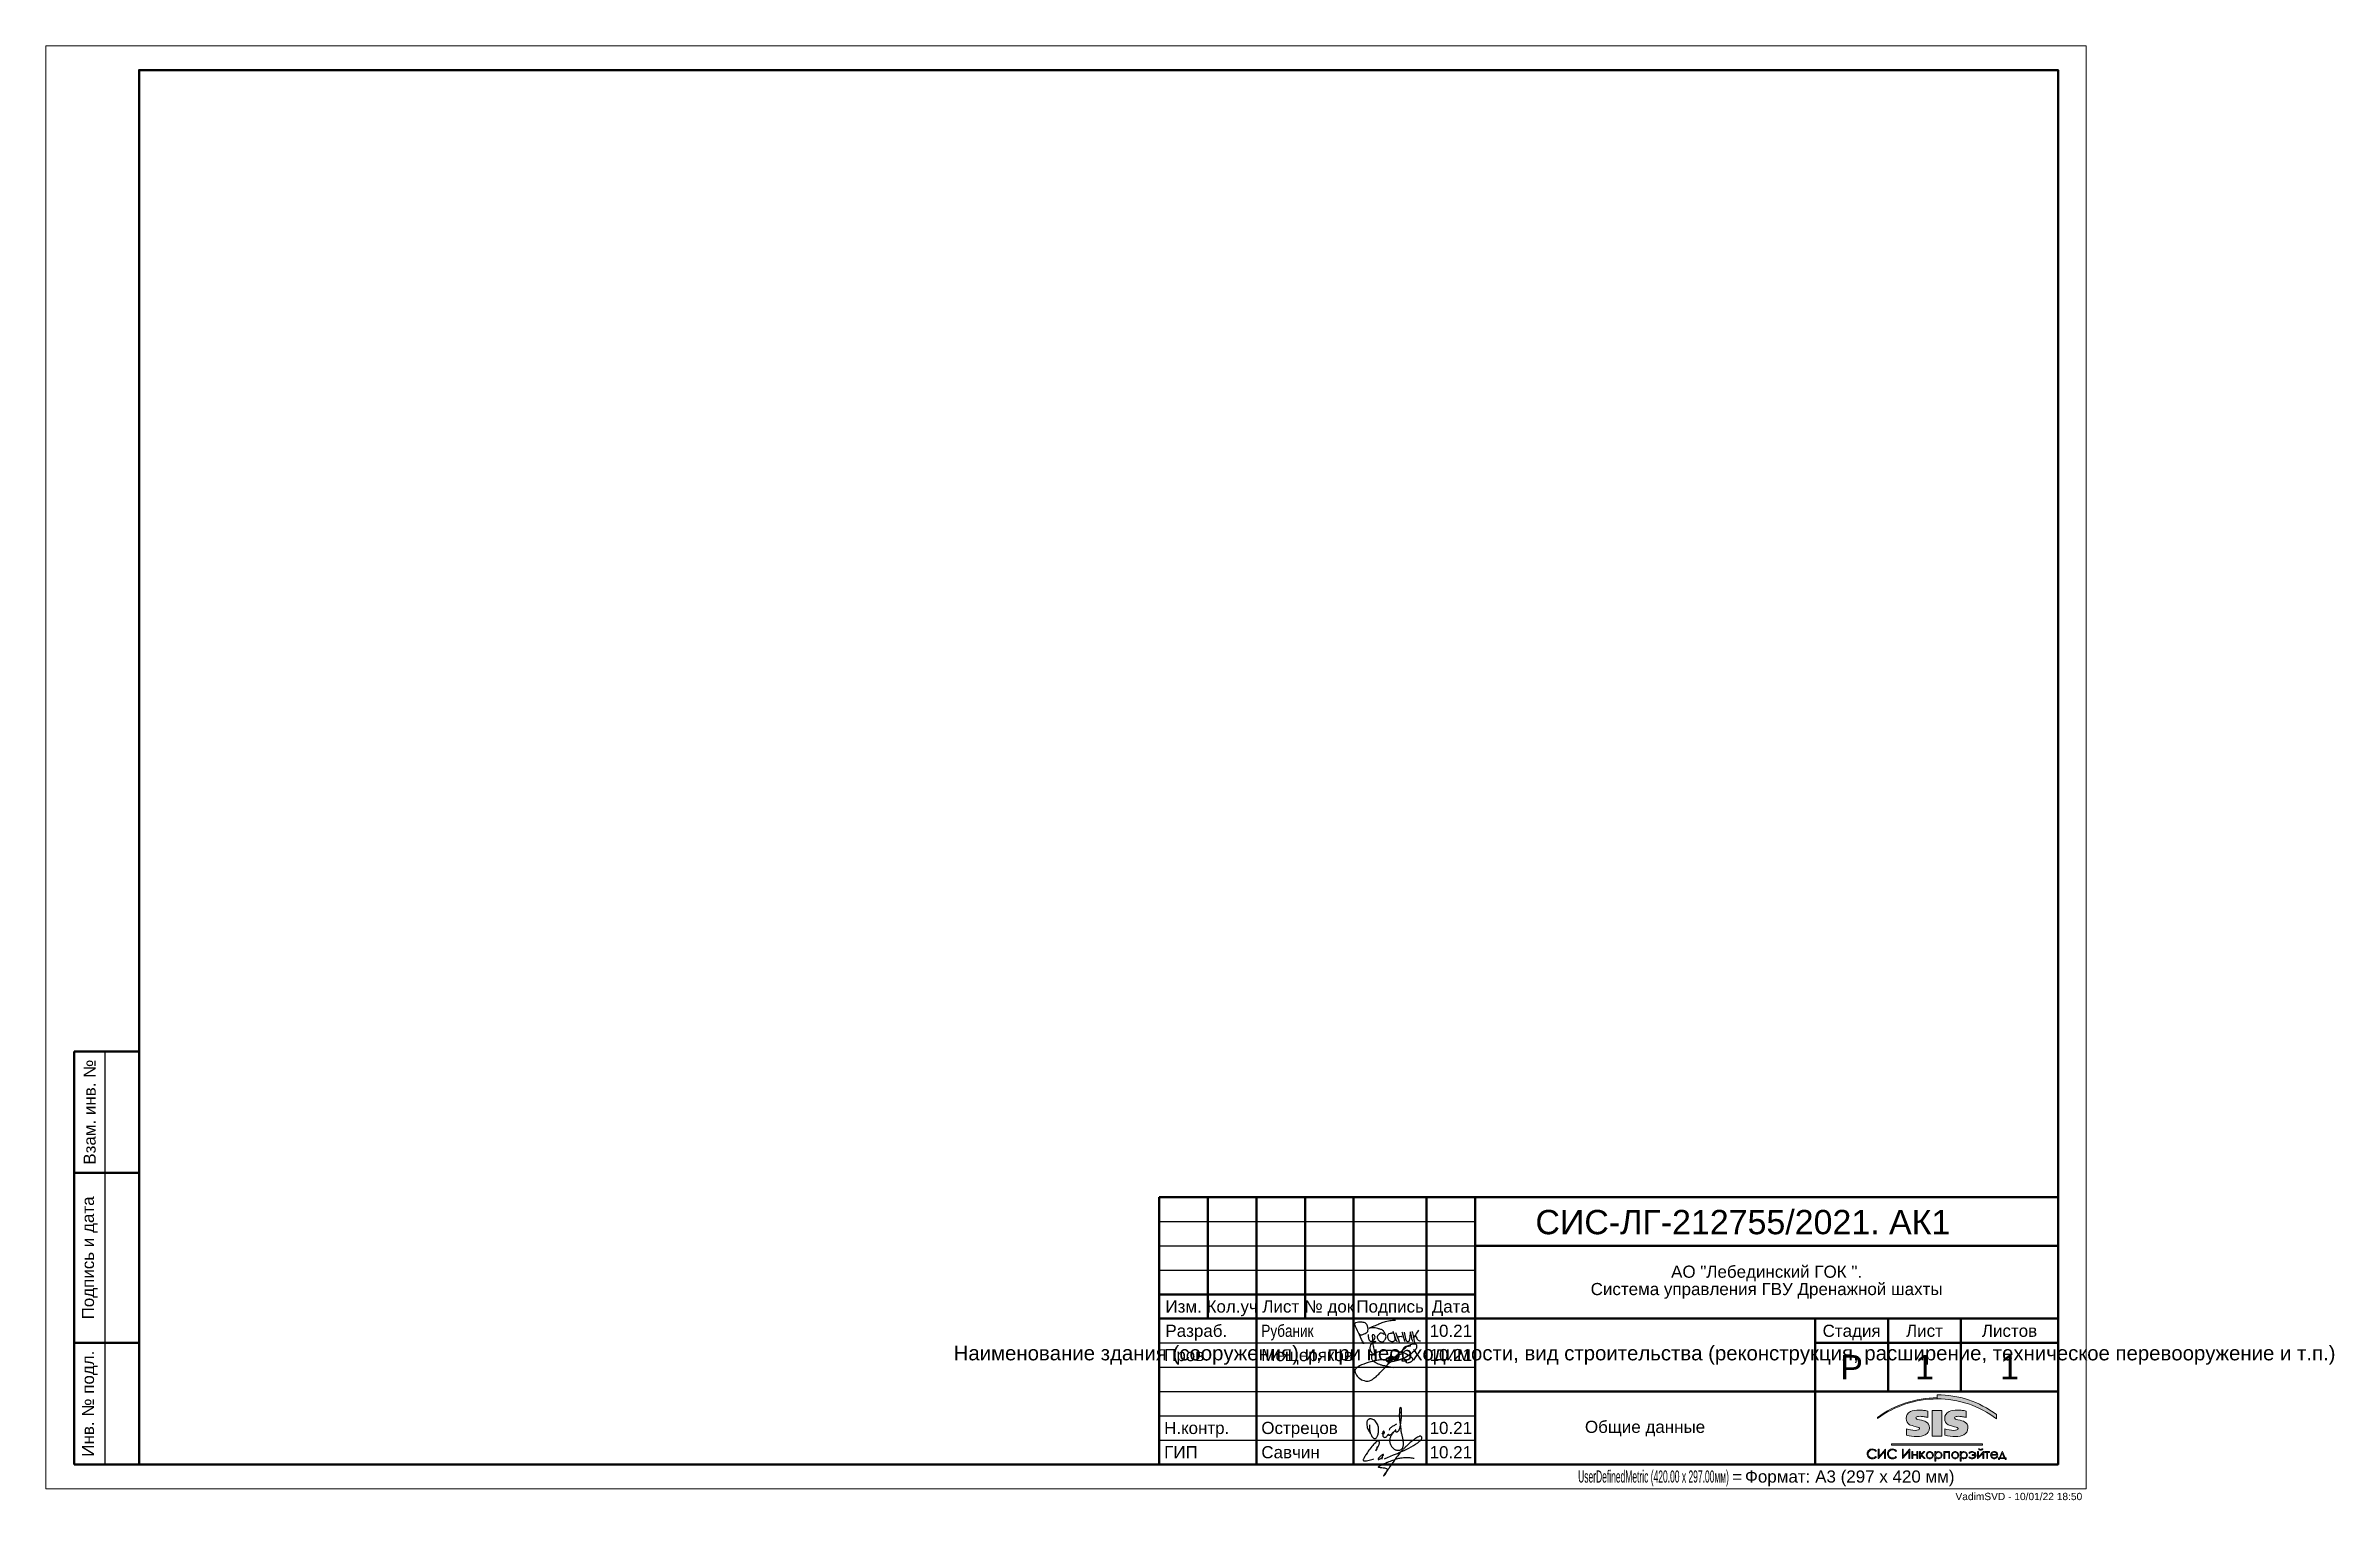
# Paper-space layout 'A3' of a CAD drawing. Header units: millimetres. Extents: x 0 to 471, y -2 to 297.
import ezdxf
from ezdxf.enums import TextEntityAlignment as Align

# ---------------------------------------------------------------- set-up
doc = ezdxf.new("R2010")
doc.units = ezdxf.units.MM
doc.layers.add('0-рамка', color=7, linetype='Continuous')
doc.layers.add('LEVEL1', color=7, linetype='Continuous', lineweight=0)
doc.layers.add('LEVEL253', color=7, linetype='Continuous', lineweight=0)
doc.layers.add('VPORTS', color=254, linetype='Continuous', plot=False)
doc.styles.add('ASU', font='arial.ttf', dxfattribs={"height": 2.5})

# ---------------------------------------------------------------- blocks, each defined once
blk = doc.blocks.new('*T4')
at = {"layer": '0-рамка', "color": 0, "lineweight": 50, "transparency": 16777216}
for p, q in [((0, 0), (0, 85)), ((0, 85), (13.33, 85)), ((13.33, 0), (13.33, 85)), ((0, 60), (13.33, 60)), ((0, 25), (13.33, 25)), ((0, 0), (13.33, 0))]:
    blk.add_line(p, q, dxfattribs=at)
at = {"layer": '0-рамка', "color": 0, "lineweight": 25, "transparency": 16777216}
blk.add_line((6.33, 0), (6.33, 85), dxfattribs=at)
at = {"layer": '0-рамка', "color": 0, "linetype": 'Continuous', "lineweight": 25, "transparency": 16777216, "char_height": 2.5, "attachment_point": 5, "rotation": 90, "style": 'ASU'}
for s, insert, width in [('Взам. инв. №', (3.17, 72.5), 22), ('Подпись и дата', (3.17, 42.5), 32), ('Инв. № подл.', (3.17, 12.5), 22)]:
    blk.add_mtext(s, dxfattribs=dict(at, insert=insert, width=width))
blk = doc.blocks.new('Логотип SIS inc')
at = {"lineweight": 0, "true_color": 0xdc3937}
for points in [[(-24.92, 14.32), (-24.92, 13.47, -0.162864), (-12.68, 9.39), (-12.68, 10.24, 0.162865)], [(-15.54, 3.98), (-15.54, 4.22), (-34.27, 4.22), (-34.27, 3.98)]]:
    blk.add_hatch(color=22, dxfattribs=at).paths.add_polyline_path(points)
at = {"lineweight": 0, "true_color": 0x139ea1}
blk.add_hatch(color=134, dxfattribs=at).paths.add_polyline_path([(-37.15, 9.66), (-37.15, 9.45, -0.160757), (-24.92, 13.47), (-24.92, 13.68, 0.160758)])
h = blk.add_hatch(color=134, dxfattribs=at)
edge = h.paths.add_edge_path()
edge.add_spline(control_points=[(-26.5, 7.49), (-26.5, 8.08), (-26.74, 8.51), (-27.21, 8.77)], knot_values=[0, 0, 0, 0, 1, 1, 1, 1], degree=3, periodic=0)
edge.add_spline(control_points=[(-27.21, 8.77), (-27.45, 8.9), (-27.89, 9.04), (-28.54, 9.17)], knot_values=[0, 0, 0, 0, 1, 1, 1, 1], degree=3, periodic=0)
edge.add_spline(control_points=[(-28.54, 9.17), (-29.02, 9.26), (-29.26, 9.39), (-29.26, 9.55)], knot_values=[0, 0, 0, 0, 1, 1, 1, 1], degree=3, periodic=0)
edge.add_spline(control_points=[(-29.26, 9.55), (-29.26, 9.7), (-29.15, 9.8), (-28.94, 9.85)], knot_values=[0, 0, 0, 0, 1, 1, 1, 1], degree=3, periodic=0)
edge.add_spline(control_points=[(-28.94, 9.85), (-28.82, 9.88), (-28.64, 9.89), (-28.39, 9.89)], knot_values=[0, 0, 0, 0, 1, 1, 1, 1], degree=3, periodic=0)
edge.add_spline(control_points=[(-28.39, 9.89), (-28.12, 9.89), (-27.85, 9.87), (-27.58, 9.82)], knot_values=[0, 0, 0, 0, 1, 1, 1, 1], degree=3, periodic=0)
edge.add_spline(control_points=[(-27.58, 9.82), (-27.31, 9.78), (-27.06, 9.71), (-26.84, 9.63)], knot_values=[0, 0, 0, 0, 1, 1, 1, 1], degree=3, periodic=0)
edge.add_line((-26.84, 9.63), (-26.84, 10.98))
edge.add_spline(control_points=[(-26.84, 10.98), (-27.13, 11.04), (-27.41, 11.08), (-27.7, 11.11)], knot_values=[0, 0, 0, 0, 1, 1, 1, 1], degree=3, periodic=0)
edge.add_spline(control_points=[(-27.7, 11.11), (-27.98, 11.14), (-28.27, 11.16), (-28.57, 11.16)], knot_values=[0, 0, 0, 0, 1, 1, 1, 1], degree=3, periodic=0)
edge.add_spline(control_points=[(-28.57, 11.16), (-29.33, 11.16), (-29.93, 11.06), (-30.37, 10.85)], knot_values=[0, 0, 0, 0, 1, 1, 1, 1], degree=3, periodic=0)
edge.add_spline(control_points=[(-30.37, 10.85), (-30.97, 10.57), (-31.27, 10.11), (-31.27, 9.46)], knot_values=[0, 0, 0, 0, 1, 1, 1, 1], degree=3, periodic=0)
edge.add_spline(control_points=[(-31.27, 9.46), (-31.27, 8.87), (-31.04, 8.44), (-30.56, 8.17)], knot_values=[0, 0, 0, 0, 1, 1, 1, 1], degree=3, periodic=0)
edge.add_spline(control_points=[(-30.56, 8.17), (-30.33, 8.04), (-29.89, 7.9), (-29.23, 7.76)], knot_values=[0, 0, 0, 0, 1, 1, 1, 1], degree=3, periodic=0)
edge.add_spline(control_points=[(-29.23, 7.76), (-28.75, 7.66), (-28.51, 7.53), (-28.51, 7.36)], knot_values=[0, 0, 0, 0, 1, 1, 1, 1], degree=3, periodic=0)
edge.add_spline(control_points=[(-28.51, 7.36), (-28.51, 7.23), (-28.6, 7.13), (-28.76, 7.08)], knot_values=[0, 0, 0, 0, 1, 1, 1, 1], degree=3, periodic=0)
edge.add_spline(control_points=[(-28.76, 7.08), (-28.93, 7.02), (-29.15, 7), (-29.42, 7)], knot_values=[0, 0, 0, 0, 1, 1, 1, 1], degree=3, periodic=0)
edge.add_spline(control_points=[(-29.42, 7), (-30.07, 7), (-30.67, 7.11), (-31.22, 7.34)], knot_values=[0, 0, 0, 0, 1, 1, 1, 1], degree=3, periodic=0)
edge.add_line((-31.22, 7.34), (-31.22, 5.98))
edge.add_spline(control_points=[(-31.22, 5.98), (-30.5, 5.81), (-29.78, 5.73), (-29.06, 5.73)], knot_values=[0, 0, 0, 0, 1, 1, 1, 1], degree=3, periodic=0)
edge.add_spline(control_points=[(-29.06, 5.73), (-28.35, 5.73), (-27.78, 5.85), (-27.34, 6.08)], knot_values=[0, 0, 0, 0, 1, 1, 1, 1], degree=3, periodic=0)
edge.add_spline(control_points=[(-27.34, 6.08), (-26.78, 6.38), (-26.5, 6.85), (-26.5, 7.49)], knot_values=[0, 0, 0, 0, 1, 1, 1, 1], degree=3, periodic=0)
h.paths.add_polyline_path([(-25.92, 5.82), (-23.91, 5.82), (-23.91, 11.07), (-25.92, 11.07)])
edge = h.paths.add_edge_path()
edge.add_spline(control_points=[(-21.32, 9.55), (-21.32, 9.7), (-21.22, 9.8), (-21.01, 9.85)], knot_values=[0, 0, 0, 0, 1, 1, 1, 1], degree=3, periodic=0)
edge.add_spline(control_points=[(-21.01, 9.85), (-20.89, 9.88), (-20.71, 9.89), (-20.46, 9.89)], knot_values=[0, 0, 0, 0, 1, 1, 1, 1], degree=3, periodic=0)
edge.add_spline(control_points=[(-20.46, 9.89), (-20.19, 9.89), (-19.92, 9.87), (-19.65, 9.82)], knot_values=[0, 0, 0, 0, 1, 1, 1, 1], degree=3, periodic=0)
edge.add_spline(control_points=[(-19.65, 9.82), (-19.38, 9.78), (-19.13, 9.71), (-18.9, 9.63)], knot_values=[0, 0, 0, 0, 1, 1, 1, 1], degree=3, periodic=0)
edge.add_line((-18.9, 9.63), (-18.9, 10.98))
edge.add_spline(control_points=[(-18.9, 10.98), (-19.19, 11.04), (-19.48, 11.08), (-19.76, 11.11)], knot_values=[0, 0, 0, 0, 1, 1, 1, 1], degree=3, periodic=0)
edge.add_spline(control_points=[(-19.76, 11.11), (-20.05, 11.14), (-20.34, 11.16), (-20.64, 11.16)], knot_values=[0, 0, 0, 0, 1, 1, 1, 1], degree=3, periodic=0)
edge.add_spline(control_points=[(-20.64, 11.16), (-21.4, 11.16), (-22, 11.06), (-22.44, 10.85)], knot_values=[0, 0, 0, 0, 1, 1, 1, 1], degree=3, periodic=0)
edge.add_spline(control_points=[(-22.44, 10.85), (-23.04, 10.57), (-23.34, 10.11), (-23.34, 9.46)], knot_values=[0, 0, 0, 0, 1, 1, 1, 1], degree=3, periodic=0)
edge.add_spline(control_points=[(-23.34, 9.46), (-23.34, 8.87), (-23.1, 8.44), (-22.63, 8.17)], knot_values=[0, 0, 0, 0, 1, 1, 1, 1], degree=3, periodic=0)
edge.add_spline(control_points=[(-22.63, 8.17), (-22.4, 8.04), (-21.95, 7.9), (-21.29, 7.76)], knot_values=[0, 0, 0, 0, 1, 1, 1, 1], degree=3, periodic=0)
edge.add_spline(control_points=[(-21.29, 7.76), (-20.82, 7.66), (-20.58, 7.53), (-20.58, 7.36)], knot_values=[0, 0, 0, 0, 1, 1, 1, 1], degree=3, periodic=0)
edge.add_spline(control_points=[(-20.58, 7.36), (-20.58, 7.23), (-20.66, 7.13), (-20.83, 7.08)], knot_values=[0, 0, 0, 0, 1, 1, 1, 1], degree=3, periodic=0)
edge.add_spline(control_points=[(-20.83, 7.08), (-20.99, 7.02), (-21.21, 7), (-21.48, 7)], knot_values=[0, 0, 0, 0, 1, 1, 1, 1], degree=3, periodic=0)
edge.add_spline(control_points=[(-21.48, 7), (-22.13, 7), (-22.74, 7.11), (-23.29, 7.34)], knot_values=[0, 0, 0, 0, 1, 1, 1, 1], degree=3, periodic=0)
edge.add_line((-23.29, 7.34), (-23.29, 5.98))
edge.add_spline(control_points=[(-23.29, 5.98), (-22.57, 5.81), (-21.85, 5.73), (-21.12, 5.73)], knot_values=[0, 0, 0, 0, 1, 1, 1, 1], degree=3, periodic=0)
edge.add_spline(control_points=[(-21.12, 5.73), (-20.42, 5.73), (-19.85, 5.85), (-19.41, 6.08)], knot_values=[0, 0, 0, 0, 1, 1, 1, 1], degree=3, periodic=0)
edge.add_spline(control_points=[(-19.41, 6.08), (-18.85, 6.38), (-18.56, 6.85), (-18.56, 7.49)], knot_values=[0, 0, 0, 0, 1, 1, 1, 1], degree=3, periodic=0)
edge.add_spline(control_points=[(-18.56, 7.49), (-18.56, 8.08), (-18.8, 8.51), (-19.28, 8.77)], knot_values=[0, 0, 0, 0, 1, 1, 1, 1], degree=3, periodic=0)
edge.add_spline(control_points=[(-19.28, 8.77), (-19.51, 8.9), (-19.96, 9.04), (-20.61, 9.17)], knot_values=[0, 0, 0, 0, 1, 1, 1, 1], degree=3, periodic=0)
edge.add_spline(control_points=[(-20.61, 9.17), (-21.09, 9.26), (-21.32, 9.39), (-21.32, 9.55)], knot_values=[0, 0, 0, 0, 1, 1, 1, 1], degree=3, periodic=0)
at = {"lineweight": 0}
h = blk.add_hatch(color=256, dxfattribs=at)
edge = h.paths.add_edge_path()
edge.add_spline(control_points=[(-38.98, 2.58), (-38.91, 2.7), (-38.81, 2.8), (-38.67, 2.88)], knot_values=[0, 0, 0, 0, 1, 1, 1, 1], degree=3, periodic=0)
edge.add_spline(control_points=[(-38.67, 2.88), (-38.54, 2.95), (-38.4, 2.99), (-38.24, 2.99)], knot_values=[0, 0, 0, 0, 1, 1, 1, 1], degree=3, periodic=0)
edge.add_spline(control_points=[(-38.24, 2.99), (-38.1, 2.99), (-37.97, 2.96), (-37.85, 2.91)], knot_values=[0, 0, 0, 0, 1, 1, 1, 1], degree=3, periodic=0)
edge.add_spline(control_points=[(-37.85, 2.91), (-37.73, 2.85), (-37.63, 2.77), (-37.55, 2.65)], knot_values=[0, 0, 0, 0, 1, 1, 1, 1], degree=3, periodic=0)
edge.add_line((-37.55, 2.65), (-37.39, 2.77))
edge.add_spline(control_points=[(-37.39, 2.77), (-37.49, 2.9), (-37.61, 3), (-37.75, 3.07)], knot_values=[0, 0, 0, 0, 1, 1, 1, 1], degree=3, periodic=0)
edge.add_spline(control_points=[(-37.75, 3.07), (-37.9, 3.15), (-38.06, 3.18), (-38.25, 3.18)], knot_values=[0, 0, 0, 0, 1, 1, 1, 1], degree=3, periodic=0)
edge.add_spline(control_points=[(-38.25, 3.18), (-38.55, 3.18), (-38.8, 3.09), (-39, 2.89)], knot_values=[0, 0, 0, 0, 1, 1, 1, 1], degree=3, periodic=0)
edge.add_spline(control_points=[(-39, 2.89), (-39.2, 2.7), (-39.3, 2.46), (-39.3, 2.17)], knot_values=[0, 0, 0, 0, 1, 1, 1, 1], degree=3, periodic=0)
edge.add_spline(control_points=[(-39.3, 2.17), (-39.3, 1.9), (-39.21, 1.67), (-39.05, 1.48)], knot_values=[0, 0, 0, 0, 1, 1, 1, 1], degree=3, periodic=0)
edge.add_spline(control_points=[(-39.05, 1.48), (-38.85, 1.25), (-38.58, 1.14), (-38.24, 1.14)], knot_values=[0, 0, 0, 0, 1, 1, 1, 1], degree=3, periodic=0)
edge.add_spline(control_points=[(-38.24, 1.14), (-38.06, 1.14), (-37.9, 1.17), (-37.76, 1.24)], knot_values=[0, 0, 0, 0, 1, 1, 1, 1], degree=3, periodic=0)
edge.add_spline(control_points=[(-37.76, 1.24), (-37.61, 1.31), (-37.49, 1.4), (-37.39, 1.53)], knot_values=[0, 0, 0, 0, 1, 1, 1, 1], degree=3, periodic=0)
edge.add_line((-37.39, 1.53), (-37.55, 1.64))
edge.add_spline(control_points=[(-37.55, 1.64), (-37.73, 1.43), (-37.96, 1.32), (-38.23, 1.32)], knot_values=[0, 0, 0, 0, 1, 1, 1, 1], degree=3, periodic=0)
edge.add_spline(control_points=[(-38.23, 1.32), (-38.48, 1.32), (-38.68, 1.4), (-38.85, 1.56)], knot_values=[0, 0, 0, 0, 1, 1, 1, 1], degree=3, periodic=0)
edge.add_spline(control_points=[(-38.85, 1.56), (-39.01, 1.72), (-39.09, 1.92), (-39.09, 2.16)], knot_values=[0, 0, 0, 0, 1, 1, 1, 1], degree=3, periodic=0)
edge.add_spline(control_points=[(-39.09, 2.16), (-39.09, 2.31), (-39.05, 2.45), (-38.98, 2.58)], knot_values=[0, 0, 0, 0, 1, 1, 1, 1], degree=3, periodic=0)
h.paths.add_polyline_path([(-36.84, 3.13), (-37.03, 3.13), (-37.03, 1.19), (-36.99, 1.19), (-35.71, 2.68), (-35.71, 1.19), (-35.5, 1.19), (-35.5, 3.13), (-35.55, 3.13), (-36.84, 1.62)])
edge = h.paths.add_edge_path()
edge.add_spline(control_points=[(-34.09, 3.18), (-34.39, 3.18), (-34.64, 3.09), (-34.84, 2.89)], knot_values=[0, 0, 0, 0, 1, 1, 1, 1], degree=3, periodic=0)
edge.add_spline(control_points=[(-34.84, 2.89), (-35.04, 2.7), (-35.14, 2.46), (-35.14, 2.17)], knot_values=[0, 0, 0, 0, 1, 1, 1, 1], degree=3, periodic=0)
edge.add_spline(control_points=[(-35.14, 2.17), (-35.14, 1.9), (-35.06, 1.67), (-34.89, 1.48)], knot_values=[0, 0, 0, 0, 1, 1, 1, 1], degree=3, periodic=0)
edge.add_spline(control_points=[(-34.89, 1.48), (-34.7, 1.25), (-34.43, 1.14), (-34.09, 1.14)], knot_values=[0, 0, 0, 0, 1, 1, 1, 1], degree=3, periodic=0)
edge.add_spline(control_points=[(-34.09, 1.14), (-33.91, 1.14), (-33.75, 1.17), (-33.6, 1.24)], knot_values=[0, 0, 0, 0, 1, 1, 1, 1], degree=3, periodic=0)
edge.add_spline(control_points=[(-33.6, 1.24), (-33.46, 1.31), (-33.34, 1.4), (-33.24, 1.53)], knot_values=[0, 0, 0, 0, 1, 1, 1, 1], degree=3, periodic=0)
edge.add_line((-33.24, 1.53), (-33.39, 1.64))
edge.add_spline(control_points=[(-33.39, 1.64), (-33.58, 1.43), (-33.8, 1.32), (-34.08, 1.32)], knot_values=[0, 0, 0, 0, 1, 1, 1, 1], degree=3, periodic=0)
edge.add_spline(control_points=[(-34.08, 1.32), (-34.32, 1.32), (-34.53, 1.4), (-34.69, 1.56)], knot_values=[0, 0, 0, 0, 1, 1, 1, 1], degree=3, periodic=0)
edge.add_spline(control_points=[(-34.69, 1.56), (-34.86, 1.72), (-34.94, 1.92), (-34.94, 2.16)], knot_values=[0, 0, 0, 0, 1, 1, 1, 1], degree=3, periodic=0)
edge.add_spline(control_points=[(-34.94, 2.16), (-34.94, 2.31), (-34.9, 2.45), (-34.83, 2.58)], knot_values=[0, 0, 0, 0, 1, 1, 1, 1], degree=3, periodic=0)
edge.add_spline(control_points=[(-34.83, 2.58), (-34.76, 2.7), (-34.65, 2.8), (-34.52, 2.88)], knot_values=[0, 0, 0, 0, 1, 1, 1, 1], degree=3, periodic=0)
edge.add_spline(control_points=[(-34.52, 2.88), (-34.39, 2.95), (-34.24, 2.99), (-34.09, 2.99)], knot_values=[0, 0, 0, 0, 1, 1, 1, 1], degree=3, periodic=0)
edge.add_spline(control_points=[(-34.09, 2.99), (-33.95, 2.99), (-33.82, 2.96), (-33.7, 2.91)], knot_values=[0, 0, 0, 0, 1, 1, 1, 1], degree=3, periodic=0)
edge.add_spline(control_points=[(-33.7, 2.91), (-33.58, 2.85), (-33.48, 2.77), (-33.39, 2.65)], knot_values=[0, 0, 0, 0, 1, 1, 1, 1], degree=3, periodic=0)
edge.add_line((-33.39, 2.65), (-33.24, 2.77))
edge.add_spline(control_points=[(-33.24, 2.77), (-33.33, 2.9), (-33.45, 3), (-33.6, 3.07)], knot_values=[0, 0, 0, 0, 1, 1, 1, 1], degree=3, periodic=0)
edge.add_spline(control_points=[(-33.6, 3.07), (-33.75, 3.15), (-33.91, 3.18), (-34.09, 3.18)], knot_values=[0, 0, 0, 0, 1, 1, 1, 1], degree=3, periodic=0)
h.paths.add_polyline_path([(-30.52, 3.13), (-30.57, 3.13), (-31.86, 1.62), (-31.86, 3.13), (-32.05, 3.13), (-32.05, 1.19), (-32.01, 1.19), (-30.73, 2.68), (-30.73, 1.19), (-30.52, 1.19)])
h.paths.add_polyline_path([(-29.92, 2.63), (-30.1, 2.63), (-30.1, 1.19), (-29.92, 1.19), (-29.92, 1.88), (-29.08, 1.88), (-29.08, 1.19), (-28.9, 1.19), (-28.9, 2.63), (-29.08, 2.63), (-29.08, 2.06), (-29.92, 2.06)])
h.paths.add_polyline_path([(-28.32, 2.02), (-28.32, 2.63), (-28.5, 2.63), (-28.5, 1.19), (-28.32, 1.19), (-28.32, 1.8), (-28.26, 1.85), (-27.6, 1.19), (-27.34, 1.19), (-28.12, 1.97), (-27.4, 2.62), (-27.4, 2.63), (-27.65, 2.63)])
edge = h.paths.add_edge_path()
edge.add_spline(control_points=[(-26.42, 2.66), (-26.64, 2.66), (-26.83, 2.58), (-26.97, 2.42)], knot_values=[0, 0, 0, 0, 1, 1, 1, 1], degree=3, periodic=0)
edge.add_spline(control_points=[(-26.97, 2.42), (-27.1, 2.28), (-27.17, 2.1), (-27.17, 1.9)], knot_values=[0, 0, 0, 0, 1, 1, 1, 1], degree=3, periodic=0)
edge.add_spline(control_points=[(-27.17, 1.9), (-27.17, 1.7), (-27.1, 1.53), (-26.96, 1.38)], knot_values=[0, 0, 0, 0, 1, 1, 1, 1], degree=3, periodic=0)
edge.add_spline(control_points=[(-26.96, 1.38), (-26.82, 1.23), (-26.64, 1.15), (-26.42, 1.15)], knot_values=[0, 0, 0, 0, 1, 1, 1, 1], degree=3, periodic=0)
edge.add_spline(control_points=[(-26.42, 1.15), (-26.2, 1.15), (-26.02, 1.23), (-25.88, 1.38)], knot_values=[0, 0, 0, 0, 1, 1, 1, 1], degree=3, periodic=0)
edge.add_spline(control_points=[(-25.88, 1.38), (-25.74, 1.53), (-25.67, 1.7), (-25.67, 1.9)], knot_values=[0, 0, 0, 0, 1, 1, 1, 1], degree=3, periodic=0)
edge.add_spline(control_points=[(-25.67, 1.9), (-25.67, 2.1), (-25.74, 2.28), (-25.87, 2.42)], knot_values=[0, 0, 0, 0, 1, 1, 1, 1], degree=3, periodic=0)
edge.add_spline(control_points=[(-25.87, 2.42), (-26.01, 2.58), (-26.2, 2.66), (-26.42, 2.66)], knot_values=[0, 0, 0, 0, 1, 1, 1, 1], degree=3, periodic=0)
edge = h.paths.add_edge_path(flags=16)
edge.add_spline(control_points=[(-26.82, 2.31), (-26.71, 2.43), (-26.57, 2.48), (-26.42, 2.48)], knot_values=[0, 0, 0, 0, 1, 1, 1, 1], degree=3, periodic=0)
edge.add_spline(control_points=[(-26.42, 2.48), (-26.27, 2.48), (-26.14, 2.43), (-26.02, 2.31)], knot_values=[0, 0, 0, 0, 1, 1, 1, 1], degree=3, periodic=0)
edge.add_spline(control_points=[(-26.02, 2.31), (-25.91, 2.2), (-25.86, 2.06), (-25.86, 1.9)], knot_values=[0, 0, 0, 0, 1, 1, 1, 1], degree=3, periodic=0)
edge.add_spline(control_points=[(-25.86, 1.9), (-25.86, 1.8), (-25.88, 1.7), (-25.93, 1.61)], knot_values=[0, 0, 0, 0, 1, 1, 1, 1], degree=3, periodic=0)
edge.add_spline(control_points=[(-25.93, 1.61), (-25.98, 1.52), (-26.05, 1.45), (-26.14, 1.4)], knot_values=[0, 0, 0, 0, 1, 1, 1, 1], degree=3, periodic=0)
edge.add_spline(control_points=[(-26.14, 1.4), (-26.22, 1.35), (-26.32, 1.33), (-26.42, 1.33)], knot_values=[0, 0, 0, 0, 1, 1, 1, 1], degree=3, periodic=0)
edge.add_spline(control_points=[(-26.42, 1.33), (-26.52, 1.33), (-26.62, 1.35), (-26.7, 1.4)], knot_values=[0, 0, 0, 0, 1, 1, 1, 1], degree=3, periodic=0)
edge.add_spline(control_points=[(-26.7, 1.4), (-26.79, 1.45), (-26.86, 1.52), (-26.91, 1.61)], knot_values=[0, 0, 0, 0, 1, 1, 1, 1], degree=3, periodic=0)
edge.add_spline(control_points=[(-26.91, 1.61), (-26.96, 1.7), (-26.98, 1.8), (-26.98, 1.9)], knot_values=[0, 0, 0, 0, 1, 1, 1, 1], degree=3, periodic=0)
edge.add_spline(control_points=[(-26.98, 1.9), (-26.98, 2.06), (-26.93, 2.2), (-26.82, 2.31)], knot_values=[0, 0, 0, 0, 1, 1, 1, 1], degree=3, periodic=0)
edge = h.paths.add_edge_path()
edge.add_spline(control_points=[(-23.87, 1.91), (-23.87, 2.12), (-23.95, 2.3), (-24.09, 2.44)], knot_values=[0, 0, 0, 0, 1, 1, 1, 1], degree=3, periodic=0)
edge.add_spline(control_points=[(-24.09, 2.44), (-24.24, 2.59), (-24.41, 2.66), (-24.62, 2.66)], knot_values=[0, 0, 0, 0, 1, 1, 1, 1], degree=3, periodic=0)
edge.add_spline(control_points=[(-24.62, 2.66), (-24.73, 2.66), (-24.84, 2.64), (-24.94, 2.59)], knot_values=[0, 0, 0, 0, 1, 1, 1, 1], degree=3, periodic=0)
edge.add_spline(control_points=[(-24.94, 2.59), (-25.03, 2.54), (-25.11, 2.46), (-25.19, 2.36)], knot_values=[0, 0, 0, 0, 1, 1, 1, 1], degree=3, periodic=0)
edge.add_line((-25.19, 2.36), (-25.19, 2.63))
edge.add_line((-25.19, 2.63), (-25.37, 2.63))
edge.add_line((-25.37, 2.63), (-25.37, 2.62))
edge.add_line((-25.37, 2.62), (-25.37, 0.66))
edge.add_line((-25.37, 0.66), (-25.19, 0.66))
edge.add_line((-25.19, 0.66), (-25.19, 1.44))
edge.add_spline(control_points=[(-25.19, 1.44), (-25.11, 1.34), (-25.02, 1.27), (-24.93, 1.22)], knot_values=[0, 0, 0, 0, 1, 1, 1, 1], degree=3, periodic=0)
edge.add_spline(control_points=[(-24.93, 1.22), (-24.83, 1.18), (-24.73, 1.15), (-24.61, 1.15)], knot_values=[0, 0, 0, 0, 1, 1, 1, 1], degree=3, periodic=0)
edge.add_spline(control_points=[(-24.61, 1.15), (-24.41, 1.15), (-24.23, 1.23), (-24.09, 1.37)], knot_values=[0, 0, 0, 0, 1, 1, 1, 1], degree=3, periodic=0)
edge.add_spline(control_points=[(-24.09, 1.37), (-23.95, 1.52), (-23.87, 1.7), (-23.87, 1.91)], knot_values=[0, 0, 0, 0, 1, 1, 1, 1], degree=3, periodic=0)
edge = h.paths.add_edge_path(flags=16)
edge.add_spline(control_points=[(-24.14, 2.2), (-24.09, 2.1), (-24.06, 2.01), (-24.06, 1.91)], knot_values=[0, 0, 0, 0, 1, 1, 1, 1], degree=3, periodic=0)
edge.add_spline(control_points=[(-24.06, 1.91), (-24.06, 1.8), (-24.09, 1.71), (-24.14, 1.62)], knot_values=[0, 0, 0, 0, 1, 1, 1, 1], degree=3, periodic=0)
edge.add_spline(control_points=[(-24.14, 1.62), (-24.19, 1.52), (-24.26, 1.45), (-24.35, 1.4)], knot_values=[0, 0, 0, 0, 1, 1, 1, 1], degree=3, periodic=0)
edge.add_spline(control_points=[(-24.35, 1.4), (-24.44, 1.35), (-24.53, 1.32), (-24.63, 1.32)], knot_values=[0, 0, 0, 0, 1, 1, 1, 1], degree=3, periodic=0)
edge.add_spline(control_points=[(-24.63, 1.32), (-24.73, 1.32), (-24.83, 1.35), (-24.92, 1.4)], knot_values=[0, 0, 0, 0, 1, 1, 1, 1], degree=3, periodic=0)
edge.add_spline(control_points=[(-24.92, 1.4), (-25.01, 1.45), (-25.08, 1.52), (-25.13, 1.61)], knot_values=[0, 0, 0, 0, 1, 1, 1, 1], degree=3, periodic=0)
edge.add_spline(control_points=[(-25.13, 1.61), (-25.18, 1.69), (-25.2, 1.79), (-25.2, 1.9)], knot_values=[0, 0, 0, 0, 1, 1, 1, 1], degree=3, periodic=0)
edge.add_spline(control_points=[(-25.2, 1.9), (-25.2, 2.07), (-25.15, 2.21), (-25.04, 2.32)], knot_values=[0, 0, 0, 0, 1, 1, 1, 1], degree=3, periodic=0)
edge.add_spline(control_points=[(-25.04, 2.32), (-24.93, 2.43), (-24.79, 2.49), (-24.63, 2.49)], knot_values=[0, 0, 0, 0, 1, 1, 1, 1], degree=3, periodic=0)
edge.add_spline(control_points=[(-24.63, 2.49), (-24.53, 2.49), (-24.43, 2.46), (-24.35, 2.41)], knot_values=[0, 0, 0, 0, 1, 1, 1, 1], degree=3, periodic=0)
edge.add_spline(control_points=[(-24.35, 2.41), (-24.26, 2.36), (-24.19, 2.29), (-24.14, 2.2)], knot_values=[0, 0, 0, 0, 1, 1, 1, 1], degree=3, periodic=0)
h.paths.add_polyline_path([(-22.5, 2.45), (-22.5, 1.19), (-22.32, 1.19), (-22.32, 2.63), (-23.52, 2.63), (-23.52, 1.19), (-23.34, 1.19), (-23.34, 2.45)])
edge = h.paths.add_edge_path()
edge.add_spline(control_points=[(-21.18, 2.66), (-21.41, 2.66), (-21.59, 2.58), (-21.73, 2.42)], knot_values=[0, 0, 0, 0, 1, 1, 1, 1], degree=3, periodic=0)
edge.add_spline(control_points=[(-21.73, 2.42), (-21.87, 2.28), (-21.93, 2.1), (-21.93, 1.9)], knot_values=[0, 0, 0, 0, 1, 1, 1, 1], degree=3, periodic=0)
edge.add_spline(control_points=[(-21.93, 1.9), (-21.93, 1.7), (-21.86, 1.53), (-21.72, 1.38)], knot_values=[0, 0, 0, 0, 1, 1, 1, 1], degree=3, periodic=0)
edge.add_spline(control_points=[(-21.72, 1.38), (-21.58, 1.23), (-21.4, 1.15), (-21.18, 1.15)], knot_values=[0, 0, 0, 0, 1, 1, 1, 1], degree=3, periodic=0)
edge.add_spline(control_points=[(-21.18, 1.15), (-20.96, 1.15), (-20.78, 1.23), (-20.64, 1.38)], knot_values=[0, 0, 0, 0, 1, 1, 1, 1], degree=3, periodic=0)
edge.add_spline(control_points=[(-20.64, 1.38), (-20.5, 1.53), (-20.43, 1.7), (-20.43, 1.9)], knot_values=[0, 0, 0, 0, 1, 1, 1, 1], degree=3, periodic=0)
edge.add_spline(control_points=[(-20.43, 1.9), (-20.43, 2.1), (-20.5, 2.28), (-20.63, 2.42)], knot_values=[0, 0, 0, 0, 1, 1, 1, 1], degree=3, periodic=0)
edge.add_spline(control_points=[(-20.63, 2.42), (-20.78, 2.58), (-20.96, 2.66), (-21.18, 2.66)], knot_values=[0, 0, 0, 0, 1, 1, 1, 1], degree=3, periodic=0)
edge = h.paths.add_edge_path(flags=16)
edge.add_spline(control_points=[(-21.18, 2.48), (-21.03, 2.48), (-20.9, 2.43), (-20.79, 2.31)], knot_values=[0, 0, 0, 0, 1, 1, 1, 1], degree=3, periodic=0)
edge.add_spline(control_points=[(-20.79, 2.31), (-20.68, 2.2), (-20.62, 2.06), (-20.62, 1.9)], knot_values=[0, 0, 0, 0, 1, 1, 1, 1], degree=3, periodic=0)
edge.add_spline(control_points=[(-20.62, 1.9), (-20.62, 1.8), (-20.65, 1.7), (-20.7, 1.61)], knot_values=[0, 0, 0, 0, 1, 1, 1, 1], degree=3, periodic=0)
edge.add_spline(control_points=[(-20.7, 1.61), (-20.75, 1.52), (-20.82, 1.45), (-20.9, 1.4)], knot_values=[0, 0, 0, 0, 1, 1, 1, 1], degree=3, periodic=0)
edge.add_spline(control_points=[(-20.9, 1.4), (-20.99, 1.35), (-21.08, 1.33), (-21.18, 1.33)], knot_values=[0, 0, 0, 0, 1, 1, 1, 1], degree=3, periodic=0)
edge.add_spline(control_points=[(-21.18, 1.33), (-21.29, 1.33), (-21.38, 1.35), (-21.47, 1.4)], knot_values=[0, 0, 0, 0, 1, 1, 1, 1], degree=3, periodic=0)
edge.add_spline(control_points=[(-21.47, 1.4), (-21.55, 1.45), (-21.62, 1.52), (-21.67, 1.61)], knot_values=[0, 0, 0, 0, 1, 1, 1, 1], degree=3, periodic=0)
edge.add_spline(control_points=[(-21.67, 1.61), (-21.72, 1.7), (-21.75, 1.8), (-21.75, 1.9)], knot_values=[0, 0, 0, 0, 1, 1, 1, 1], degree=3, periodic=0)
edge.add_spline(control_points=[(-21.75, 1.9), (-21.75, 2.06), (-21.69, 2.2), (-21.58, 2.31)], knot_values=[0, 0, 0, 0, 1, 1, 1, 1], degree=3, periodic=0)
edge.add_spline(control_points=[(-21.58, 2.31), (-21.47, 2.43), (-21.34, 2.48), (-21.18, 2.48)], knot_values=[0, 0, 0, 0, 1, 1, 1, 1], degree=3, periodic=0)
edge = h.paths.add_edge_path()
edge.add_spline(control_points=[(-18.86, 2.44), (-19, 2.59), (-19.18, 2.66), (-19.38, 2.66)], knot_values=[0, 0, 0, 0, 1, 1, 1, 1], degree=3, periodic=0)
edge.add_spline(control_points=[(-19.38, 2.66), (-19.5, 2.66), (-19.6, 2.64), (-19.7, 2.59)], knot_values=[0, 0, 0, 0, 1, 1, 1, 1], degree=3, periodic=0)
edge.add_spline(control_points=[(-19.7, 2.59), (-19.79, 2.54), (-19.88, 2.46), (-19.95, 2.36)], knot_values=[0, 0, 0, 0, 1, 1, 1, 1], degree=3, periodic=0)
edge.add_line((-19.95, 2.36), (-19.95, 2.63))
edge.add_line((-19.95, 2.63), (-20.14, 2.63))
edge.add_line((-20.14, 2.63), (-20.14, 0.66))
edge.add_line((-20.14, 0.66), (-19.95, 0.66))
edge.add_line((-19.95, 0.66), (-19.95, 1.44))
edge.add_spline(control_points=[(-19.95, 1.44), (-19.87, 1.34), (-19.79, 1.27), (-19.69, 1.22)], knot_values=[0, 0, 0, 0, 1, 1, 1, 1], degree=3, periodic=0)
edge.add_spline(control_points=[(-19.69, 1.22), (-19.6, 1.18), (-19.49, 1.15), (-19.38, 1.15)], knot_values=[0, 0, 0, 0, 1, 1, 1, 1], degree=3, periodic=0)
edge.add_spline(control_points=[(-19.38, 1.15), (-19.17, 1.15), (-19, 1.23), (-18.85, 1.37)], knot_values=[0, 0, 0, 0, 1, 1, 1, 1], degree=3, periodic=0)
edge.add_spline(control_points=[(-18.85, 1.37), (-18.71, 1.52), (-18.64, 1.7), (-18.64, 1.91)], knot_values=[0, 0, 0, 0, 1, 1, 1, 1], degree=3, periodic=0)
edge.add_spline(control_points=[(-18.64, 1.91), (-18.64, 2.12), (-18.71, 2.3), (-18.86, 2.44)], knot_values=[0, 0, 0, 0, 1, 1, 1, 1], degree=3, periodic=0)
edge = h.paths.add_edge_path(flags=16)
edge.add_spline(control_points=[(-19.11, 2.41), (-19.02, 2.36), (-18.95, 2.29), (-18.9, 2.2)], knot_values=[0, 0, 0, 0, 1, 1, 1, 1], degree=3, periodic=0)
edge.add_spline(control_points=[(-18.9, 2.2), (-18.85, 2.1), (-18.83, 2.01), (-18.83, 1.91)], knot_values=[0, 0, 0, 0, 1, 1, 1, 1], degree=3, periodic=0)
edge.add_spline(control_points=[(-18.83, 1.91), (-18.83, 1.8), (-18.85, 1.71), (-18.9, 1.62)], knot_values=[0, 0, 0, 0, 1, 1, 1, 1], degree=3, periodic=0)
edge.add_spline(control_points=[(-18.9, 1.62), (-18.96, 1.52), (-19.03, 1.45), (-19.11, 1.4)], knot_values=[0, 0, 0, 0, 1, 1, 1, 1], degree=3, periodic=0)
edge.add_spline(control_points=[(-19.11, 1.4), (-19.2, 1.35), (-19.29, 1.32), (-19.39, 1.32)], knot_values=[0, 0, 0, 0, 1, 1, 1, 1], degree=3, periodic=0)
edge.add_spline(control_points=[(-19.39, 1.32), (-19.49, 1.32), (-19.59, 1.35), (-19.68, 1.4)], knot_values=[0, 0, 0, 0, 1, 1, 1, 1], degree=3, periodic=0)
edge.add_spline(control_points=[(-19.68, 1.4), (-19.77, 1.45), (-19.84, 1.52), (-19.89, 1.61)], knot_values=[0, 0, 0, 0, 1, 1, 1, 1], degree=3, periodic=0)
edge.add_spline(control_points=[(-19.89, 1.61), (-19.94, 1.69), (-19.96, 1.79), (-19.96, 1.9)], knot_values=[0, 0, 0, 0, 1, 1, 1, 1], degree=3, periodic=0)
edge.add_spline(control_points=[(-19.96, 1.9), (-19.96, 2.07), (-19.91, 2.21), (-19.8, 2.32)], knot_values=[0, 0, 0, 0, 1, 1, 1, 1], degree=3, periodic=0)
edge.add_spline(control_points=[(-19.8, 2.32), (-19.69, 2.43), (-19.56, 2.49), (-19.4, 2.49)], knot_values=[0, 0, 0, 0, 1, 1, 1, 1], degree=3, periodic=0)
edge.add_spline(control_points=[(-19.4, 2.49), (-19.29, 2.49), (-19.2, 2.46), (-19.11, 2.41)], knot_values=[0, 0, 0, 0, 1, 1, 1, 1], degree=3, periodic=0)
edge = h.paths.add_edge_path()
edge.add_spline(control_points=[(-16.89, 1.9), (-16.89, 2.11), (-16.97, 2.29), (-17.12, 2.44)], knot_values=[0, 0, 0, 0, 1, 1, 1, 1], degree=3, periodic=0)
edge.add_spline(control_points=[(-17.12, 2.44), (-17.28, 2.59), (-17.47, 2.66), (-17.7, 2.66)], knot_values=[0, 0, 0, 0, 1, 1, 1, 1], degree=3, periodic=0)
edge.add_spline(control_points=[(-17.7, 2.66), (-17.84, 2.66), (-17.96, 2.63), (-18.09, 2.58)], knot_values=[0, 0, 0, 0, 1, 1, 1, 1], degree=3, periodic=0)
edge.add_spline(control_points=[(-18.09, 2.58), (-18.21, 2.52), (-18.3, 2.44), (-18.36, 2.33)], knot_values=[0, 0, 0, 0, 1, 1, 1, 1], degree=3, periodic=0)
edge.add_line((-18.36, 2.33), (-18.21, 2.24))
edge.add_spline(control_points=[(-18.21, 2.24), (-18.08, 2.41), (-17.91, 2.49), (-17.69, 2.49)], knot_values=[0, 0, 0, 0, 1, 1, 1, 1], degree=3, periodic=0)
edge.add_spline(control_points=[(-17.69, 2.49), (-17.54, 2.49), (-17.41, 2.45), (-17.3, 2.36)], knot_values=[0, 0, 0, 0, 1, 1, 1, 1], degree=3, periodic=0)
edge.add_spline(control_points=[(-17.3, 2.36), (-17.18, 2.27), (-17.11, 2.15), (-17.08, 2.01)], knot_values=[0, 0, 0, 0, 1, 1, 1, 1], degree=3, periodic=0)
edge.add_line((-17.08, 2.01), (-17.72, 2.01))
edge.add_line((-17.72, 2.01), (-17.72, 1.85))
edge.add_line((-17.72, 1.85), (-17.08, 1.85))
edge.add_spline(control_points=[(-17.08, 1.85), (-17.1, 1.69), (-17.17, 1.56), (-17.28, 1.47)], knot_values=[0, 0, 0, 0, 1, 1, 1, 1], degree=3, periodic=0)
edge.add_spline(control_points=[(-17.28, 1.47), (-17.4, 1.37), (-17.53, 1.32), (-17.69, 1.32)], knot_values=[0, 0, 0, 0, 1, 1, 1, 1], degree=3, periodic=0)
edge.add_spline(control_points=[(-17.69, 1.32), (-17.9, 1.32), (-18.08, 1.41), (-18.21, 1.57)], knot_values=[0, 0, 0, 0, 1, 1, 1, 1], degree=3, periodic=0)
edge.add_line((-18.21, 1.57), (-18.36, 1.48))
edge.add_spline(control_points=[(-18.36, 1.48), (-18.29, 1.37), (-18.19, 1.29), (-18.07, 1.23)], knot_values=[0, 0, 0, 0, 1, 1, 1, 1], degree=3, periodic=0)
edge.add_spline(control_points=[(-18.07, 1.23), (-17.95, 1.18), (-17.82, 1.15), (-17.69, 1.15)], knot_values=[0, 0, 0, 0, 1, 1, 1, 1], degree=3, periodic=0)
edge.add_spline(control_points=[(-17.69, 1.15), (-17.45, 1.15), (-17.26, 1.22), (-17.12, 1.37)], knot_values=[0, 0, 0, 0, 1, 1, 1, 1], degree=3, periodic=0)
edge.add_spline(control_points=[(-17.12, 1.37), (-16.97, 1.52), (-16.89, 1.69), (-16.89, 1.9)], knot_values=[0, 0, 0, 0, 1, 1, 1, 1], degree=3, periodic=0)
edge = h.paths.add_edge_path()
edge.add_spline(control_points=[(-15.76, 3.1), (-15.8, 3.08), (-15.86, 3.07), (-15.93, 3.07)], knot_values=[0, 0, 0, 0, 1, 1, 1, 1], degree=3, periodic=0)
edge.add_spline(control_points=[(-15.93, 3.07), (-16, 3.07), (-16.06, 3.08), (-16.11, 3.1)], knot_values=[0, 0, 0, 0, 1, 1, 1, 1], degree=3, periodic=0)
edge.add_spline(control_points=[(-16.11, 3.1), (-16.16, 3.13), (-16.2, 3.16), (-16.23, 3.21)], knot_values=[0, 0, 0, 0, 1, 1, 1, 1], degree=3, periodic=0)
edge.add_line((-16.23, 3.21), (-16.4, 3.21))
edge.add_spline(control_points=[(-16.4, 3.21), (-16.38, 3.12), (-16.33, 3.06), (-16.25, 3.01)], knot_values=[0, 0, 0, 0, 1, 1, 1, 1], degree=3, periodic=0)
edge.add_spline(control_points=[(-16.25, 3.01), (-16.17, 2.95), (-16.06, 2.93), (-15.93, 2.93)], knot_values=[0, 0, 0, 0, 1, 1, 1, 1], degree=3, periodic=0)
edge.add_spline(control_points=[(-15.93, 2.93), (-15.8, 2.93), (-15.7, 2.95), (-15.62, 3.01)], knot_values=[0, 0, 0, 0, 1, 1, 1, 1], degree=3, periodic=0)
edge.add_spline(control_points=[(-15.62, 3.01), (-15.54, 3.06), (-15.49, 3.13), (-15.47, 3.21)], knot_values=[0, 0, 0, 0, 1, 1, 1, 1], degree=3, periodic=0)
edge.add_line((-15.47, 3.21), (-15.64, 3.21))
edge.add_spline(control_points=[(-15.64, 3.21), (-15.67, 3.15), (-15.72, 3.12), (-15.76, 3.1)], knot_values=[0, 0, 0, 0, 1, 1, 1, 1], degree=3, periodic=0)
h.paths.add_polyline_path([(-14.5, 2.47), (-14.12, 2.47), (-14.12, 2.63), (-15.06, 2.63), (-15.06, 2.47), (-14.68, 2.47), (-14.68, 1.19), (-14.5, 1.19)])
edge = h.paths.add_edge_path()
edge.add_line((-12.4, 1.89), (-12.4, 1.89))
edge.add_spline(control_points=[(-12.4, 1.89), (-12.41, 2.09), (-12.46, 2.25), (-12.56, 2.39)], knot_values=[0, 0, 0, 0, 0.9983, 0.9983, 0.9983, 0.9983], degree=3, periodic=0)
edge.add_spline(control_points=[(-12.56, 2.39), (-12.71, 2.57), (-12.9, 2.66), (-13.15, 2.66)], knot_values=[0, 0, 0, 0, 1, 1, 1, 1], degree=3, periodic=0)
edge.add_spline(control_points=[(-13.15, 2.66), (-13.39, 2.66), (-13.58, 2.57), (-13.72, 2.39)], knot_values=[0, 0, 0, 0, 1, 1, 1, 1], degree=3, periodic=0)
edge.add_spline(control_points=[(-13.72, 2.39), (-13.83, 2.25), (-13.89, 2.09), (-13.89, 1.9)], knot_values=[0, 0, 0, 0, 1, 1, 1, 1], degree=3, periodic=0)
edge.add_spline(control_points=[(-13.89, 1.9), (-13.89, 1.71), (-13.82, 1.54), (-13.69, 1.38)], knot_values=[0, 0, 0, 0, 1, 1, 1, 1], degree=3, periodic=0)
edge.add_spline(control_points=[(-13.69, 1.38), (-13.56, 1.23), (-13.37, 1.15), (-13.14, 1.15)], knot_values=[0, 0, 0, 0, 1, 1, 1, 1], degree=3, periodic=0)
edge.add_spline(control_points=[(-13.14, 1.15), (-13.03, 1.15), (-12.94, 1.17), (-12.85, 1.2)], knot_values=[0, 0, 0, 0, 1, 1, 1, 1], degree=3, periodic=0)
edge.add_spline(control_points=[(-12.85, 1.2), (-12.77, 1.23), (-12.69, 1.28), (-12.63, 1.34)], knot_values=[0, 0, 0, 0, 1, 1, 1, 1], degree=3, periodic=0)
edge.add_spline(control_points=[(-12.63, 1.34), (-12.56, 1.4), (-12.5, 1.48), (-12.45, 1.58)], knot_values=[0, 0, 0, 0, 1, 1, 1, 1], degree=3, periodic=0)
edge.add_line((-12.45, 1.58), (-12.61, 1.67))
edge.add_spline(control_points=[(-12.61, 1.67), (-12.66, 1.57), (-12.72, 1.5), (-12.76, 1.46)], knot_values=[0, 0, 0, 0, 1, 1, 1, 1], degree=3, periodic=0)
edge.add_spline(control_points=[(-12.76, 1.46), (-12.81, 1.42), (-12.87, 1.39), (-12.94, 1.36)], knot_values=[0, 0, 0, 0, 1, 1, 1, 1], degree=3, periodic=0)
edge.add_spline(control_points=[(-12.94, 1.36), (-13.01, 1.33), (-13.08, 1.32), (-13.15, 1.32)], knot_values=[0, 0, 0, 0, 1, 1, 1, 1], degree=3, periodic=0)
edge.add_spline(control_points=[(-13.15, 1.32), (-13.31, 1.32), (-13.43, 1.38), (-13.54, 1.48)], knot_values=[0, 0, 0, 0, 1, 1, 1, 1], degree=3, periodic=0)
edge.add_spline(control_points=[(-13.54, 1.48), (-13.64, 1.59), (-13.69, 1.73), (-13.7, 1.89)], knot_values=[0, 0, 0, 0, 1, 1, 1, 1], degree=3, periodic=0)
edge.add_line((-13.7, 1.89), (-12.4, 1.89))
edge = h.paths.add_edge_path(flags=16)
edge.add_spline(control_points=[(-13.68, 2.05), (-13.64, 2.19), (-13.58, 2.28), (-13.51, 2.35)], knot_values=[0, 0, 0, 0, 1, 1, 1, 1], degree=3, periodic=0)
edge.add_spline(control_points=[(-13.51, 2.35), (-13.41, 2.44), (-13.29, 2.49), (-13.15, 2.49)], knot_values=[0, 0, 0, 0, 1, 1, 1, 1], degree=3, periodic=0)
edge.add_spline(control_points=[(-13.15, 2.49), (-13.06, 2.49), (-12.98, 2.47), (-12.9, 2.43)], knot_values=[0, 0, 0, 0, 1, 1, 1, 1], degree=3, periodic=0)
edge.add_spline(control_points=[(-12.9, 2.43), (-12.82, 2.4), (-12.76, 2.35), (-12.71, 2.29)], knot_values=[0, 0, 0, 0, 1, 1, 1, 1], degree=3, periodic=0)
edge.add_spline(control_points=[(-12.71, 2.29), (-12.67, 2.23), (-12.63, 2.15), (-12.61, 2.05)], knot_values=[0, 0, 0, 0, 1, 1, 1, 1], degree=3, periodic=0)
edge.add_line((-12.61, 2.05), (-13.68, 2.05))
h.paths.add_polyline_path([(-11.43, 2.63), (-11.53, 2.63), (-12.08, 1.35), (-12.26, 1.35), (-12.26, 1), (-12.07, 1), (-12.07, 1.19), (-10.88, 1.19), (-10.88, 1.01), (-10.7, 1.01), (-10.7, 1.35), (-10.88, 1.35)])
h.paths.add_polyline_path([(-11.08, 1.35), (-11.9, 1.35), (-11.48, 2.34)], flags=16)
h.paths.add_polyline_path([(-15.49, 1.19), (-15.31, 1.19), (-15.31, 2.63), (-15.32, 2.63), (-16.38, 1.56), (-16.38, 2.63), (-16.56, 2.63), (-16.56, 1.19), (-16.54, 1.19), (-16.3, 1.43), (-15.49, 2.24)])
at = {"color": 22, "lineweight": 0, "true_color": 0xdc3937}
for p, q in [((-24.92, 14.32), (-24.92, 13.47)), ((-12.68, 9.39), (-12.68, 10.24)), ((-15.54, 4.22), (-34.27, 4.22)), ((-34.27, 4.22), (-34.27, 3.98)), ((-34.27, 3.98), (-15.54, 3.98)), ((-15.54, 3.98), (-15.54, 4.22))]:
    blk.add_line(p, q, dxfattribs=at)
at = {"color": 134, "lineweight": 0, "true_color": 0x139ea1}
for p, q in [((-37.15, 9.45), (-37.15, 9.66)), ((-26.84, 10.98), (-26.84, 9.63)), ((-23.91, 11.07), (-25.92, 11.07)), ((-25.92, 11.07), (-25.92, 5.82)), ((-23.91, 5.82), (-23.91, 11.07)), ((-18.9, 10.98), (-18.9, 9.63)), ((-31.22, 5.98), (-31.22, 7.34)), ((-25.92, 5.82), (-23.91, 5.82)), ((-23.29, 5.98), (-23.29, 7.34))]:
    blk.add_line(p, q, dxfattribs=at)
at = {"lineweight": 0}
for p, q in [((-37.39, 2.77), (-37.55, 2.65)), ((-37.55, 1.64), (-37.39, 1.53)), ((-37.03, 1.19), (-37.03, 3.13)), ((-37.03, 3.13), (-36.84, 3.13)), ((-36.99, 1.19), (-37.03, 1.19)), ((-35.71, 2.68), (-36.99, 1.19)), ((-36.84, 3.13), (-36.84, 1.62)), ((-36.84, 1.62), (-35.55, 3.13)), ((-35.71, 1.19), (-35.71, 2.68)), ((-35.5, 1.19), (-35.71, 1.19)), ((-35.55, 3.13), (-35.5, 3.13)), ((-35.5, 3.13), (-35.5, 1.19)), ((-33.24, 2.77), (-33.39, 2.65)), ((-33.39, 1.64), (-33.24, 1.53)), ((-32.05, 1.19), (-32.05, 3.13)), ((-32.05, 3.13), (-31.86, 3.13)), ((-32.01, 1.19), (-32.05, 1.19)), ((-30.73, 2.68), (-32.01, 1.19)), ((-31.86, 3.13), (-31.86, 1.62)), ((-31.86, 1.62), (-30.57, 3.13)), ((-30.73, 1.19), (-30.73, 2.68)), ((-30.52, 1.19), (-30.73, 1.19)), ((-30.57, 3.13), (-30.52, 3.13)), ((-30.52, 3.13), (-30.52, 1.19)), ((-30.1, 1.19), (-30.1, 2.63)), ((-30.1, 2.63), (-29.92, 2.63)), ((-29.92, 1.19), (-30.1, 1.19)), ((-29.92, 2.63), (-29.92, 2.06)), ((-29.92, 2.06), (-29.08, 2.06)), ((-29.08, 1.88), (-29.92, 1.88)), ((-29.92, 1.88), (-29.92, 1.19)), ((-29.08, 2.06), (-29.08, 2.63)), ((-29.08, 2.63), (-28.9, 2.63)), ((-29.08, 1.19), (-29.08, 1.88)), ((-28.9, 1.19), (-29.08, 1.19)), ((-28.9, 2.63), (-28.9, 1.19)), ((-28.5, 1.19), (-28.5, 2.63)), ((-28.5, 2.63), (-28.32, 2.63)), ((-28.32, 1.19), (-28.5, 1.19)), ((-28.32, 2.63), (-28.32, 2.02)), ((-28.32, 2.02), (-27.65, 2.63)), ((-28.26, 1.85), (-28.32, 1.8)), ((-28.32, 1.8), (-28.32, 1.19)), ((-27.6, 1.19), (-28.26, 1.85)), ((-27.4, 2.63), (-28.12, 1.97)), ((-28.12, 1.97), (-27.34, 1.19)), ((-27.65, 2.63), (-27.4, 2.63)), ((-27.34, 1.19), (-27.6, 1.19)), ((-26.42, 2.66), (-26.42, 2.66)), ((-26.42, 2.48), (-26.42, 2.48)), ((-25.37, 0.66), (-25.37, 2.63)), ((-25.37, 2.63), (-25.19, 2.63)), ((-25.19, 0.66), (-25.37, 0.66)), ((-25.19, 2.63), (-25.19, 2.36)), ((-25.19, 1.44), (-25.19, 0.66)), ((-24.63, 2.49), (-24.63, 2.49)), ((-23.52, 1.19), (-23.52, 2.63)), ((-23.52, 2.63), (-22.32, 2.63)), ((-23.34, 1.19), (-23.52, 1.19)), ((-22.5, 2.45), (-23.34, 2.45)), ((-23.34, 2.45), (-23.34, 1.19)), ((-22.5, 1.19), (-22.5, 2.45)), ((-22.32, 1.19), (-22.5, 1.19)), ((-22.32, 2.63), (-22.32, 1.19)), ((-21.18, 2.66), (-21.18, 2.66)), ((-21.18, 2.48), (-21.18, 2.48)), ((-20.14, 0.66), (-20.14, 2.63)), ((-20.14, 2.63), (-19.95, 2.63)), ((-19.95, 0.66), (-20.14, 0.66)), ((-19.95, 2.63), (-19.95, 2.36)), ((-19.95, 1.44), (-19.95, 0.66)), ((-19.4, 2.49), (-19.4, 2.49)), ((-18.36, 2.33), (-18.21, 2.24)), ((-18.21, 1.57), (-18.36, 1.48)), ((-17.08, 2.01), (-17.72, 2.01)), ((-17.72, 2.01), (-17.72, 1.85)), ((-17.72, 1.85), (-17.08, 1.85)), ((-16.56, 2.63), (-16.38, 2.63)), ((-16.56, 1.19), (-16.56, 2.63)), ((-16.54, 1.19), (-16.56, 1.19)), ((-15.49, 2.24), (-16.54, 1.19)), ((-16.4, 3.21), (-16.23, 3.21)), ((-16.38, 2.63), (-16.38, 1.56)), ((-16.38, 1.56), (-15.32, 2.63)), ((-15.64, 3.21), (-15.47, 3.21)), ((-15.49, 1.19), (-15.49, 2.24)), ((-15.31, 1.19), (-15.49, 1.19)), ((-15.32, 2.63), (-15.31, 2.63)), ((-15.31, 2.63), (-15.31, 1.19)), ((-15.06, 2.47), (-15.06, 2.63)), ((-15.06, 2.63), (-14.12, 2.63)), ((-14.68, 2.47), (-15.06, 2.47)), ((-14.68, 1.19), (-14.68, 2.47)), ((-14.5, 1.19), (-14.68, 1.19)), ((-14.12, 2.47), (-14.5, 2.47)), ((-14.5, 2.47), (-14.5, 1.19)), ((-14.12, 2.63), (-14.12, 2.47)), ((-12.4, 1.89), (-13.7, 1.89)), ((-13.68, 2.05), (-12.61, 2.05)), ((-13.68, 2.05), (-13.68, 2.05)), ((-12.61, 1.67), (-12.45, 1.58)), ((-12.61, 1.67), (-12.61, 1.67)), ((-12.26, 1.35), (-12.08, 1.35)), ((-12.26, 1), (-12.26, 1.35)), ((-12.07, 1), (-12.26, 1)), ((-12.08, 1.35), (-11.53, 2.63)), ((-10.88, 1.19), (-12.07, 1.19)), ((-12.07, 1.19), (-12.07, 1)), ((-11.48, 2.34), (-11.9, 1.35)), ((-11.9, 1.35), (-11.08, 1.35)), ((-11.53, 2.63), (-11.43, 2.63)), ((-11.08, 1.35), (-11.48, 2.34)), ((-11.43, 2.63), (-10.88, 1.35)), ((-10.88, 1.35), (-10.7, 1.35)), ((-10.88, 1.01), (-10.88, 1.19)), ((-10.7, 1.01), (-10.88, 1.01)), ((-10.7, 1.35), (-10.7, 1.01))]:
    blk.add_line(p, q, dxfattribs=at)
at = {"linetype": 'Continuous', "lineweight": 0}
for p, q in [((-27.4, 2.62), (-27.4, 2.63)), ((-25.37, 2.62), (-25.37, 2.63)), ((-21.71, 2.45), (-21.7, 2.46)), ((-16.54, 1.19), (-16.3, 1.43)), ((-12.4, 1.89), (-12.4, 1.89))]:
    blk.add_line(p, q, dxfattribs=at)
at = {"color": 22, "lineweight": 0, "true_color": 0xdc3937}
for centre, start, end in [((-24.9, -6), 53.0631, 90.0641), ((-24.9, -6.85), 53.0632, 90.0643)]:
    blk.add_arc(centre, 20.33, start, end, dxfattribs=at)
at = {"color": 134, "lineweight": 0, "true_color": 0x139ea1}
for centre, end in [((-24.94, -6.85), 126.4654), ((-24.94, -7.07), 126.4653)]:
    blk.add_arc(centre, 20.54, 89.935, end, dxfattribs=at)
for points in [[(-31.27, 9.46), (-31.27, 10.11), (-30.97, 10.57), (-30.37, 10.85)], [(-30.56, 8.17), (-31.04, 8.44), (-31.27, 8.87), (-31.27, 9.46)], [(-30.37, 10.85), (-29.93, 11.06), (-29.33, 11.16), (-28.57, 11.16)], [(-28.94, 9.85), (-29.15, 9.8), (-29.26, 9.7), (-29.26, 9.55)], [(-29.26, 9.55), (-29.26, 9.39), (-29.02, 9.26), (-28.54, 9.17)], [(-28.39, 9.89), (-28.64, 9.89), (-28.82, 9.88), (-28.94, 9.85)], [(-28.57, 11.16), (-28.27, 11.16), (-27.98, 11.14), (-27.7, 11.11)], [(-27.58, 9.82), (-27.85, 9.87), (-28.12, 9.89), (-28.39, 9.89)], [(-27.7, 11.11), (-27.41, 11.08), (-27.13, 11.04), (-26.84, 10.98)], [(-26.84, 9.63), (-27.06, 9.71), (-27.31, 9.78), (-27.58, 9.82)], [(-23.34, 9.46), (-23.34, 10.11), (-23.04, 10.57), (-22.44, 10.85)], [(-22.63, 8.17), (-23.1, 8.44), (-23.34, 8.87), (-23.34, 9.46)], [(-22.44, 10.85), (-22, 11.06), (-21.4, 11.16), (-20.64, 11.16)], [(-21.01, 9.85), (-21.22, 9.8), (-21.32, 9.7), (-21.32, 9.55)], [(-21.32, 9.55), (-21.32, 9.39), (-21.09, 9.26), (-20.61, 9.17)], [(-20.46, 9.89), (-20.71, 9.89), (-20.89, 9.88), (-21.01, 9.85)], [(-20.64, 11.16), (-20.34, 11.16), (-20.05, 11.14), (-19.76, 11.11)], [(-19.65, 9.82), (-19.92, 9.87), (-20.19, 9.89), (-20.46, 9.89)], [(-19.76, 11.11), (-19.48, 11.08), (-19.19, 11.04), (-18.9, 10.98)], [(-18.9, 9.63), (-19.13, 9.71), (-19.38, 9.78), (-19.65, 9.82)], [(-31.22, 7.34), (-30.67, 7.11), (-30.07, 7), (-29.42, 7)], [(-29.06, 5.73), (-29.78, 5.73), (-30.5, 5.81), (-31.22, 5.98)], [(-29.23, 7.76), (-29.89, 7.9), (-30.33, 8.04), (-30.56, 8.17)], [(-29.42, 7), (-29.15, 7), (-28.93, 7.02), (-28.76, 7.08)], [(-28.51, 7.36), (-28.51, 7.53), (-28.75, 7.66), (-29.23, 7.76)], [(-27.34, 6.08), (-27.78, 5.85), (-28.35, 5.73), (-29.06, 5.73)], [(-28.76, 7.08), (-28.6, 7.13), (-28.51, 7.23), (-28.51, 7.36)], [(-28.54, 9.17), (-27.89, 9.04), (-27.45, 8.9), (-27.21, 8.77)], [(-26.5, 7.49), (-26.5, 6.85), (-26.78, 6.38), (-27.34, 6.08)], [(-27.21, 8.77), (-26.74, 8.51), (-26.5, 8.08), (-26.5, 7.49)], [(-23.29, 7.34), (-22.74, 7.11), (-22.13, 7), (-21.48, 7)], [(-21.12, 5.73), (-21.85, 5.73), (-22.57, 5.81), (-23.29, 5.98)], [(-21.29, 7.76), (-21.95, 7.9), (-22.4, 8.04), (-22.63, 8.17)], [(-21.48, 7), (-21.21, 7), (-20.99, 7.02), (-20.83, 7.08)], [(-20.58, 7.36), (-20.58, 7.53), (-20.82, 7.66), (-21.29, 7.76)], [(-19.41, 6.08), (-19.85, 5.85), (-20.42, 5.73), (-21.12, 5.73)], [(-20.83, 7.08), (-20.66, 7.13), (-20.58, 7.23), (-20.58, 7.36)], [(-20.61, 9.17), (-19.96, 9.04), (-19.51, 8.9), (-19.28, 8.77)], [(-18.56, 7.49), (-18.56, 6.85), (-18.85, 6.38), (-19.41, 6.08)], [(-19.28, 8.77), (-18.8, 8.51), (-18.56, 8.08), (-18.56, 7.49)]]:
    blk.add_open_spline(points, degree=3, dxfattribs=at)
at = {"lineweight": 0}
for points in [[(-39.3, 2.17), (-39.3, 2.46), (-39.2, 2.7), (-39, 2.89)], [(-39.05, 1.48), (-39.21, 1.67), (-39.3, 1.9), (-39.3, 2.17)], [(-38.98, 2.58), (-39.05, 2.45), (-39.09, 2.31), (-39.09, 2.16)], [(-39.09, 2.16), (-39.09, 1.92), (-39.01, 1.72), (-38.85, 1.56)], [(-38.24, 1.14), (-38.58, 1.14), (-38.85, 1.25), (-39.05, 1.48)], [(-39, 2.89), (-38.8, 3.09), (-38.55, 3.18), (-38.25, 3.18)], [(-38.67, 2.88), (-38.81, 2.8), (-38.91, 2.7), (-38.98, 2.58)], [(-38.85, 1.56), (-38.68, 1.4), (-38.48, 1.32), (-38.23, 1.32)], [(-38.24, 2.99), (-38.4, 2.99), (-38.54, 2.95), (-38.67, 2.88)], [(-38.25, 3.18), (-38.06, 3.18), (-37.9, 3.15), (-37.75, 3.07)], [(-37.85, 2.91), (-37.97, 2.96), (-38.1, 2.99), (-38.24, 2.99)], [(-37.76, 1.24), (-37.9, 1.17), (-38.06, 1.14), (-38.24, 1.14)], [(-38.23, 1.32), (-37.96, 1.32), (-37.73, 1.43), (-37.55, 1.64)], [(-37.55, 2.65), (-37.63, 2.77), (-37.73, 2.85), (-37.85, 2.91)], [(-37.39, 1.53), (-37.49, 1.4), (-37.61, 1.31), (-37.76, 1.24)], [(-37.75, 3.07), (-37.61, 3), (-37.49, 2.9), (-37.39, 2.77)], [(-35.14, 2.17), (-35.14, 2.46), (-35.04, 2.7), (-34.84, 2.89)], [(-34.89, 1.48), (-35.06, 1.67), (-35.14, 1.9), (-35.14, 2.17)], [(-34.83, 2.58), (-34.9, 2.45), (-34.94, 2.31), (-34.94, 2.16)], [(-34.94, 2.16), (-34.94, 1.92), (-34.86, 1.72), (-34.69, 1.56)], [(-34.09, 1.14), (-34.43, 1.14), (-34.7, 1.25), (-34.89, 1.48)], [(-34.84, 2.89), (-34.64, 3.09), (-34.39, 3.18), (-34.09, 3.18)], [(-34.52, 2.88), (-34.65, 2.8), (-34.76, 2.7), (-34.83, 2.58)], [(-34.69, 1.56), (-34.53, 1.4), (-34.32, 1.32), (-34.08, 1.32)], [(-34.09, 2.99), (-34.24, 2.99), (-34.39, 2.95), (-34.52, 2.88)], [(-34.09, 3.18), (-33.91, 3.18), (-33.75, 3.15), (-33.6, 3.07)], [(-33.7, 2.91), (-33.82, 2.96), (-33.95, 2.99), (-34.09, 2.99)], [(-33.6, 1.24), (-33.75, 1.17), (-33.91, 1.14), (-34.09, 1.14)], [(-34.08, 1.32), (-33.8, 1.32), (-33.58, 1.43), (-33.39, 1.64)], [(-33.39, 2.65), (-33.48, 2.77), (-33.58, 2.85), (-33.7, 2.91)], [(-33.6, 3.07), (-33.45, 3), (-33.33, 2.9), (-33.24, 2.77)], [(-33.24, 1.53), (-33.34, 1.4), (-33.46, 1.31), (-33.6, 1.24)], [(-27.17, 1.9), (-27.17, 2.1), (-27.1, 2.28), (-26.97, 2.42)], [(-26.96, 1.38), (-27.1, 1.53), (-27.17, 1.7), (-27.17, 1.9)], [(-26.82, 2.31), (-26.93, 2.2), (-26.98, 2.06), (-26.98, 1.9)], [(-26.98, 1.9), (-26.98, 1.8), (-26.96, 1.7), (-26.91, 1.61)], [(-26.97, 2.42), (-26.83, 2.58), (-26.64, 2.66), (-26.42, 2.66)], [(-26.42, 1.15), (-26.64, 1.15), (-26.82, 1.23), (-26.96, 1.38)], [(-26.91, 1.61), (-26.86, 1.52), (-26.79, 1.45), (-26.7, 1.4)], [(-26.42, 2.48), (-26.57, 2.48), (-26.71, 2.43), (-26.82, 2.31)], [(-26.7, 1.4), (-26.62, 1.35), (-26.52, 1.33), (-26.42, 1.33)], [(-26.42, 2.66), (-26.2, 2.66), (-26.01, 2.58), (-25.87, 2.42)], [(-26.02, 2.31), (-26.14, 2.43), (-26.27, 2.48), (-26.42, 2.48)], [(-26.42, 1.33), (-26.32, 1.33), (-26.22, 1.35), (-26.14, 1.4)], [(-25.88, 1.38), (-26.02, 1.23), (-26.2, 1.15), (-26.42, 1.15)], [(-26.14, 1.4), (-26.05, 1.45), (-25.98, 1.52), (-25.93, 1.61)], [(-25.86, 1.9), (-25.86, 2.06), (-25.91, 2.2), (-26.02, 2.31)], [(-25.93, 1.61), (-25.88, 1.7), (-25.86, 1.8), (-25.86, 1.9)], [(-25.67, 1.9), (-25.67, 1.7), (-25.74, 1.53), (-25.88, 1.38)], [(-25.87, 2.42), (-25.74, 2.28), (-25.67, 2.1), (-25.67, 1.9)], [(-25.04, 2.32), (-25.15, 2.21), (-25.2, 2.07), (-25.2, 1.9)], [(-25.2, 1.9), (-25.2, 1.79), (-25.18, 1.69), (-25.13, 1.61)], [(-25.19, 2.36), (-25.11, 2.46), (-25.03, 2.54), (-24.94, 2.59)], [(-24.93, 1.22), (-25.02, 1.27), (-25.11, 1.34), (-25.19, 1.44)], [(-25.13, 1.61), (-25.08, 1.52), (-25.01, 1.45), (-24.92, 1.4)], [(-24.63, 2.49), (-24.79, 2.49), (-24.93, 2.43), (-25.04, 2.32)], [(-24.94, 2.59), (-24.84, 2.64), (-24.73, 2.66), (-24.62, 2.66)], [(-24.61, 1.15), (-24.73, 1.15), (-24.83, 1.18), (-24.93, 1.22)], [(-24.92, 1.4), (-24.83, 1.35), (-24.73, 1.32), (-24.63, 1.32)], [(-24.35, 2.41), (-24.43, 2.46), (-24.53, 2.49), (-24.63, 2.49)], [(-24.63, 1.32), (-24.53, 1.32), (-24.44, 1.35), (-24.35, 1.4)], [(-24.62, 2.66), (-24.41, 2.66), (-24.24, 2.59), (-24.09, 2.44)], [(-24.09, 1.37), (-24.23, 1.23), (-24.41, 1.15), (-24.61, 1.15)], [(-24.14, 2.2), (-24.19, 2.29), (-24.26, 2.36), (-24.35, 2.41)], [(-24.35, 1.4), (-24.26, 1.45), (-24.19, 1.52), (-24.14, 1.62)], [(-24.06, 1.91), (-24.06, 2.01), (-24.09, 2.1), (-24.14, 2.2)], [(-24.14, 1.62), (-24.09, 1.71), (-24.06, 1.8), (-24.06, 1.91)], [(-24.09, 2.44), (-23.95, 2.3), (-23.87, 2.12), (-23.87, 1.91)], [(-23.87, 1.91), (-23.87, 1.7), (-23.95, 1.52), (-24.09, 1.37)], [(-21.93, 1.9), (-21.93, 2.1), (-21.87, 2.28), (-21.73, 2.42)], [(-21.72, 1.38), (-21.86, 1.53), (-21.93, 1.7), (-21.93, 1.9)], [(-21.58, 2.31), (-21.69, 2.2), (-21.75, 2.06), (-21.75, 1.9)], [(-21.75, 1.9), (-21.75, 1.8), (-21.72, 1.7), (-21.67, 1.61)], [(-21.73, 2.42), (-21.59, 2.58), (-21.41, 2.66), (-21.18, 2.66)], [(-21.18, 1.15), (-21.4, 1.15), (-21.58, 1.23), (-21.72, 1.38)], [(-21.67, 1.61), (-21.62, 1.52), (-21.55, 1.45), (-21.47, 1.4)], [(-21.18, 2.48), (-21.34, 2.48), (-21.47, 2.43), (-21.58, 2.31)], [(-21.47, 1.4), (-21.38, 1.35), (-21.29, 1.33), (-21.18, 1.33)], [(-21.18, 2.66), (-20.96, 2.66), (-20.78, 2.58), (-20.63, 2.42)], [(-20.79, 2.31), (-20.9, 2.43), (-21.03, 2.48), (-21.18, 2.48)], [(-21.18, 1.33), (-21.08, 1.33), (-20.99, 1.35), (-20.9, 1.4)], [(-20.64, 1.38), (-20.78, 1.23), (-20.96, 1.15), (-21.18, 1.15)], [(-20.9, 1.4), (-20.82, 1.45), (-20.75, 1.52), (-20.7, 1.61)], [(-20.62, 1.9), (-20.62, 2.06), (-20.68, 2.2), (-20.79, 2.31)], [(-20.7, 1.61), (-20.65, 1.7), (-20.62, 1.8), (-20.62, 1.9)], [(-20.43, 1.9), (-20.43, 1.7), (-20.5, 1.53), (-20.64, 1.38)], [(-20.63, 2.42), (-20.5, 2.28), (-20.43, 2.1), (-20.43, 1.9)], [(-19.8, 2.32), (-19.91, 2.21), (-19.96, 2.07), (-19.96, 1.9)], [(-19.96, 1.9), (-19.96, 1.79), (-19.94, 1.69), (-19.89, 1.61)], [(-19.69, 1.22), (-19.79, 1.27), (-19.87, 1.34), (-19.95, 1.44)], [(-19.89, 1.61), (-19.84, 1.52), (-19.77, 1.45), (-19.68, 1.4)], [(-19.4, 2.49), (-19.56, 2.49), (-19.69, 2.43), (-19.8, 2.32)], [(-19.7, 2.59), (-19.6, 2.64), (-19.5, 2.66), (-19.38, 2.66)], [(-19.38, 1.15), (-19.49, 1.15), (-19.6, 1.18), (-19.69, 1.22)], [(-19.68, 1.4), (-19.59, 1.35), (-19.49, 1.32), (-19.39, 1.32)], [(-19.11, 2.41), (-19.2, 2.46), (-19.29, 2.49), (-19.4, 2.49)], [(-19.39, 1.32), (-19.29, 1.32), (-19.2, 1.35), (-19.11, 1.4)], [(-19.38, 2.66), (-19.18, 2.66), (-19, 2.59), (-18.86, 2.44)], [(-18.85, 1.37), (-19, 1.23), (-19.17, 1.15), (-19.38, 1.15)], [(-18.9, 2.2), (-18.95, 2.29), (-19.02, 2.36), (-19.11, 2.41)], [(-19.11, 1.4), (-19.03, 1.45), (-18.96, 1.52), (-18.9, 1.62)], [(-18.83, 1.91), (-18.83, 2.01), (-18.85, 2.1), (-18.9, 2.2)], [(-18.9, 1.62), (-18.85, 1.71), (-18.83, 1.8), (-18.83, 1.91)], [(-18.86, 2.44), (-18.71, 2.3), (-18.64, 2.12), (-18.64, 1.91)], [(-18.64, 1.91), (-18.64, 1.7), (-18.71, 1.52), (-18.85, 1.37)], [(-18.09, 2.58), (-18.21, 2.52), (-18.3, 2.44), (-18.36, 2.33)], [(-18.36, 1.48), (-18.29, 1.37), (-18.19, 1.29), (-18.07, 1.23)], [(-18.21, 2.24), (-18.08, 2.41), (-17.91, 2.49), (-17.69, 2.49)], [(-17.69, 1.32), (-17.9, 1.32), (-18.08, 1.41), (-18.21, 1.57)], [(-17.7, 2.66), (-17.84, 2.66), (-17.96, 2.63), (-18.09, 2.58)], [(-18.07, 1.23), (-17.95, 1.18), (-17.82, 1.15), (-17.69, 1.15)], [(-17.12, 2.44), (-17.28, 2.59), (-17.47, 2.66), (-17.7, 2.66)], [(-17.69, 2.49), (-17.54, 2.49), (-17.41, 2.45), (-17.3, 2.36)], [(-17.28, 1.47), (-17.4, 1.37), (-17.53, 1.32), (-17.69, 1.32)], [(-17.69, 1.15), (-17.45, 1.15), (-17.26, 1.22), (-17.12, 1.37)], [(-17.3, 2.36), (-17.18, 2.27), (-17.11, 2.15), (-17.08, 2.01)], [(-17.08, 1.85), (-17.1, 1.69), (-17.17, 1.56), (-17.28, 1.47)], [(-16.89, 1.9), (-16.89, 2.11), (-16.97, 2.29), (-17.12, 2.44)], [(-17.12, 1.37), (-16.97, 1.52), (-16.89, 1.69), (-16.89, 1.9)], [(-16.25, 3.01), (-16.33, 3.06), (-16.38, 3.12), (-16.4, 3.21)], [(-15.93, 2.93), (-16.06, 2.93), (-16.17, 2.95), (-16.25, 3.01)], [(-16.23, 3.21), (-16.2, 3.16), (-16.16, 3.13), (-16.11, 3.1)], [(-16.11, 3.1), (-16.06, 3.08), (-16, 3.07), (-15.93, 3.07)], [(-15.93, 3.07), (-15.86, 3.07), (-15.8, 3.08), (-15.76, 3.1)], [(-15.62, 3.01), (-15.7, 2.95), (-15.8, 2.93), (-15.93, 2.93)], [(-15.76, 3.1), (-15.72, 3.12), (-15.67, 3.15), (-15.64, 3.21)], [(-15.47, 3.21), (-15.49, 3.13), (-15.54, 3.06), (-15.62, 3.01)], [(-13.89, 1.9), (-13.89, 2.09), (-13.83, 2.25), (-13.72, 2.39)], [(-13.69, 1.38), (-13.82, 1.54), (-13.89, 1.71), (-13.89, 1.9)], [(-13.72, 2.39), (-13.58, 2.57), (-13.39, 2.66), (-13.15, 2.66)], [(-13.7, 1.89), (-13.69, 1.73), (-13.64, 1.59), (-13.54, 1.48)], [(-13.14, 1.15), (-13.37, 1.15), (-13.56, 1.23), (-13.69, 1.38)], [(-13.51, 2.35), (-13.58, 2.28), (-13.64, 2.19), (-13.68, 2.05)], [(-13.54, 1.48), (-13.43, 1.38), (-13.31, 1.32), (-13.15, 1.32)], [(-13.15, 2.49), (-13.29, 2.49), (-13.41, 2.44), (-13.51, 2.35)], [(-13.15, 2.66), (-12.9, 2.66), (-12.71, 2.57), (-12.56, 2.39)], [(-12.9, 2.43), (-12.98, 2.47), (-13.06, 2.49), (-13.15, 2.49)], [(-13.15, 1.32), (-13.08, 1.32), (-13.01, 1.33), (-12.94, 1.36)], [(-12.85, 1.2), (-12.94, 1.17), (-13.03, 1.15), (-13.14, 1.15)], [(-12.94, 1.36), (-12.87, 1.39), (-12.81, 1.42), (-12.76, 1.46)], [(-12.71, 2.29), (-12.76, 2.35), (-12.82, 2.4), (-12.9, 2.43)], [(-12.63, 1.34), (-12.69, 1.28), (-12.77, 1.23), (-12.85, 1.2)], [(-12.76, 1.46), (-12.72, 1.5), (-12.66, 1.57), (-12.61, 1.67)], [(-12.61, 2.05), (-12.63, 2.15), (-12.67, 2.23), (-12.71, 2.29)], [(-12.45, 1.58), (-12.5, 1.48), (-12.56, 1.4), (-12.63, 1.34)], [(-12.56, 2.39), (-12.46, 2.25), (-12.41, 2.09), (-12.4, 1.89)]]:
    blk.add_open_spline(points, degree=3, dxfattribs=at)
at = {"lineweight": 0, "start_tangent": (0.219187, 0.301537), "end_tangent": (0.28595, 0.150493)}
blk.add_spline([(-19.95, 2.36), (-19.7, 2.59)], degree=3, dxfattribs=at)
blk = doc.blocks.new('Рубаник')
at = {"color": 0, "linetype": 'Continuous', "lineweight": 30}
for points in [[(1.84, 0.32), (2.29, -0.73), (1.62, 0.84), (0.89, 2.45), (-0.19, 4.27), (1.58, 4.34), (1.84, 4.27), (2.77, 4.11), (3.05, 2.24), (2.51, 1.9), (1.23, 1.39), (1.16, 1.9), (1.16, 1.9)], [(3, 1.71), (3.07, 1.08), (3.11, 0.82), (3.25, 0.18), (4.28, 0.48), (4.63, 1.45), (3.71, 1.86), (3.96, 0.79), (3.9, 0.08), (4.1, -0.81), (4.27, -1.79), (4.43, -3), (3.44, -1.59), (3.31, -0.77), (4.18, 0.61), (4.4, 0.15), (4.67, 0.34)], [(6.29, 1.69), (5.89, 2.07), (5.28, 1.97), (4.78, 1.21), (5.03, 0.6), (5.71, 0.05), (6.3, 0.33), (6.79, 1.03), (6.61, 1.71), (6.16, 2.53), (5.62, 2.78), (4.97, 2.92), (4.47, 3.07), (3.81, 3.17), (2.8, 2.9), (4.37, 3.51), (5.23, 3.9), (6.03, 4.24), (6.18, 4.29), (7.54, 4.61), (8.17, 4.67), (8.65, 4.67)], [(7.79, 1.95), (7.63, 1.95), (7.18, 1.9), (7.04, 1.55), (7.01, 1.3), (7.02, 1.01), (7.14, 0.77), (7.31, 0.49), (7.59, 0.32), (8.03, 0.27), (8.27, 0.3), (8.54, 0.46), (8.57, 0.68), (8.57, 0.94), (8.51, 1.33), (8.46, 1.53), (8.42, 1.69), (8.3, 1.87), (8.22, 1.97), (7.97, 1.98), (7.81, 1.96), (7.75, 1.94), (7.74, 1.93), (7.73, 1.92)], [(8.09, 2.37), (8.16, 2.18), (8.2, 2.05), (8.27, 1.87), (8.4, 1.56), (8.78, 0.51), (8.85, 0.41), (8.9, 0.39), (8.9, 0.4), (9, 0.3)], [(8.66, 2.15), (8.73, 1.94), (8.95, 1.35), (9.07, 1.04), (9.27, 0.54), (9.34, 0.31), (9.38, 0.24), (9.41, 0.18), (9.42, 0.15)], [(9, 1.23), (9.16, 1.26), (9.63, 1.36), (9.96, 1.33), (9.98, 1.32), (10.03, 1.31)], [(9.97, 2.28), (10.02, 2.1), (10.16, 1.54), (10.35, 0.81), (10.46, 0.52), (10.52, 0.37), (10.57, 0.26)], [(10.44, 2.2), (10.53, 1.77), (10.77, 0.6), (10.93, 0.3), (11.3, 0.19), (11.58, 0.52), (11.68, 1.05), (11.71, 1.77), (11.7, 2.36), (11.71, 2.26), (11.8, 1.66), (11.9, 1.16), (12.03, 0.65), (12.1, 0.44), (12.05, 0.65), (12.13, 0.26)], [(12.08, 2.33), (12.25, 1.59), (12.41, 0.84), (12.57, 0.09)], [(12.52, 1.16), (12.83, 1.65), (13.14, 2.13), (13.45, 2.61)], [(12.75, 1.54), (12.84, 1.3), (13.13, 0.65), (13.49, 0.45), (13.7, 0.4), (13.7, 0.37), (13.72, 0.34)]]:
    blk.add_open_spline(points, degree=3, dxfattribs=at)
blk = doc.blocks.new('Савчин')
at = {"color": 5, "linetype": 'Continuous', "lineweight": 25}
for points, knots in [([(3.27, 3.54), (3.27, 3.54), (2.67, 2.1), (3.34, 3.34), (3.5, 3.7), (3.64, 3.96), (3.71, 4.19), (3.75, 4.4), (3.73, 4.6), (3.62, 4.73), (3.46, 4.73), (3.22, 4.72), (2.86, 4.35), (2.28, 3.75), (1.61, 2.89), (1.02, 2.03), (0.65, 1.42), (0.45, 1.04), (0.39, 0.85), (0.41, 0.68), (0.59, 0.61), (0.81, 0.63), (1.17, 0.7), (1.65, 0.79), (2.5, 1.04), (2.5, 1.04)], [0, 0, 0, 0, 0.901713, 1.698104, 2.107804, 2.359945, 2.565457, 2.823378, 3.007249, 3.124388, 3.307676, 3.45075, 3.860517, 4.736016, 6.028678, 7.079656, 7.865437, 8.173282, 8.381266, 8.463406, 8.637447, 8.857364, 9.148828, 9.694552, 10.620946, 10.620946, 10.620946, 10.620946]), ([(4.74, 1.03), (4.74, 1.03), (6.7, 1.91), (8.12, 2.47), (9.91, 3.27), (11.22, 4.07), (12.03, 4.7), (12.31, 4.99), (12.47, 5.21), (12.5, 5.45), (12.41, 5.61), (12.25, 5.74), (12, 5.73), (11.7, 5.57), (11.27, 5.35), (10.79, 4.98), (10.14, 4.48), (9.54, 3.92), (8.94, 3.38), (8.59, 2.97), (8.13, 2.51), (7.68, 1.92), (7.18, 1.3), (6.53, 0.36), (5.85, -0.6), (5.16, -1.6), (4.81, -2), (4.46, -2.66), (4.84, -2.25), (5.02, -1.97), (5.23, -1.57), (5.44, -1.22), (5.2, -0.9), (4.76, -0.87), (4.24, -0.81), (3.85, -0.77), (3.53, -0.71), (3.54, -0.52), (3.76, -0.38), (4.16, -0.18), (4.65, 0.08), (5.22, 0.3), (5.74, 0.5), (6.26, 0.69), (6.75, 0.9), (7.25, 1.03), (7.71, 1.16), (8.18, 1.27), (8.62, 1.33), (9.08, 1.35), (9.52, 1.36), (9.94, 1.34), (10.34, 1.26), (10.58, 1.22), (10.89, 1.15), (10.89, 1.15)], [0, 0, 0, 0, 2.059237, 3.649995, 5.527268, 7.662888, 8.295812, 8.599473, 8.87651, 9.085785, 9.27776, 9.413838, 9.690469, 9.949463, 10.461426, 11.137374, 11.761416, 12.919203, 13.595564, 14.175949, 14.539693, 15.556965, 16.380686, 16.938427, 18.964176, 20.031799, 20.319676, 20.886185, 21.05751, 21.597484, 22.02179, 22.456044, 22.64476, 23.095563, 23.713377, 24.208333, 24.389185, 24.494617, 24.692209, 25.131672, 25.854973, 26.354659, 26.957437, 27.517186, 28.032681, 28.550641, 29.062123, 29.466527, 29.990196, 30.399121, 30.841281, 31.293937, 31.677636, 31.993633, 32.238022, 32.238022, 32.238022, 32.238022]), ([(4.25, 1.51), (4.25, 1.51), (4.41, 1.62), (4.48, 1.73), (4.54, 1.81), (4.56, 1.88), (4.54, 1.95), (4.42, 1.94), (4.28, 1.87), (4.09, 1.73), (3.87, 1.57), (3.69, 1.38), (3.56, 1.2), (3.49, 1.08), (3.45, 0.97), (3.56, 0.91), (3.7, 0.97), (3.91, 1.07), (4.11, 1.21), (4.28, 1.3), (4.48, 1.44), (4.26, 1.23), (4.2, 1.1), (4.22, 1.05), (4.24, 0.98), (4.24, 0.98)], [0, 0, 0, 0, 0.199703, 0.32757, 0.423297, 0.502247, 0.541832, 0.623323, 0.772235, 1.042481, 1.30032, 1.611311, 1.833887, 1.942956, 2.044817, 2.122703, 2.278318, 2.46019, 2.836755, 2.974845, 3.094984, 3.335882, 3.423815, 3.537901, 3.551835, 3.551835, 3.551835, 3.551835])]:
    blk.add_open_spline(points, degree=3, knots=knots, dxfattribs=at)
blk = doc.blocks.new('Острецов')
at = {"color": 5, "linetype": 'Continuous', "lineweight": 30}
for points in [[(7.5, 1.59), (7.47, 1.54), (7.35, 1.39), (7.22, 1.19), (7.07, 0.98), (6.99, 0.8), (6.89, 0.62), (6.76, 0.28), (6.72, -0.08), (6.72, -0.35), (6.84, -0.78), (6.95, -1.07), (7.13, -1.32), (7.34, -1.57), (7.51, -1.78), (7.77, -1.96), (8.02, -2.05), (8.27, -2.11), (8.63, -2.13), (8.99, -2.06), (9.18, -1.92), (9.36, -1.67), (9.47, -1.45), (9.54, -1.22), (9.6, -0.96), (9.58, -0.6), (9.55, -0.24), (9.5, 0.08), (9.45, 0.43), (9.37, 0.71), (9.28, 1.04), (9.19, 1.4), (9.13, 1.74), (9.1, 2.09), (9.07, 2.38), (9.03, 2.65), (9.01, 2.94), (8.94, 3.16), (8.93, 3.36), (8.92, 3.61), (8.86, 3.89), (8.84, 4.14), (8.79, 4.57), (8.78, 4.95), (8.79, 5.19), (8.79, 5.52), (8.81, 5.95), (8.79, 5.25), (8.83, 6.35), (8.86, 6.46), (8.9, 6.64), (8.96, 6.78), (9.04, 6.61), (9.1, 6.34), (9.13, 6.08), (9.13, 5.88), (9.11, 5.56), (9.11, 5.27), (9.09, 5.09), (9.09, 4.79), (9.09, 4.65), (9.08, 4.44), (9.05, 4.29), (9.03, 4.12), (9.02, 3.95), (8.98, 3.82), (8.95, 3.66), (8.94, 3.49), (8.93, 3.24), (8.89, 2.88), (8.82, 2.59), (8.78, 2.42), (8.71, 2.21), (8.66, 2.08), (8.53, 1.88), (8.42, 1.71), (8.31, 1.64), (8.17, 1.63), (8.1, 1.64), (8.05, 1.67), (8, 1.74), (8, 1.72), (8, 1.73)], [(2.58, 3.1), (2.58, 3.02), (2.57, 2.8), (2.57, 2.55), (2.57, 2.33), (2.61, 2.15), (2.62, 1.96), (2.66, 1.71), (2.71, 1.46), (2.83, 1.26), (3.01, 0.88), (3.18, 0.58), (3.46, 0.28), (3.85, 0.25), (4.02, 0.48), (4.19, 0.72), (4.3, 1), (4.4, 1.38), (4.43, 1.66), (4.46, 2.4), (4.36, 2.87), (4.31, 3.12), (4.05, 3.54), (3.71, 4), (3.58, 4.11), (3.27, 4.25), (3.03, 4.31), (2.81, 4.34), (2.61, 4.34), (2.42, 4.25), (2.23, 4.12), (2.09, 3.94), (2.06, 3.78), (2.03, 3.52), (2.03, 3.28), (2.06, 2.76), (2.17, 2.37), (2.35, 2.04), (2.56, 1.63), (2.82, 1.33), (2.9, 1.23), (2.75, 1.39), (2.66, 1.47)], [(5.12, 1.43), (5.16, 1.4), (5.28, 1.28), (5.36, 1.23), (5.53, 1.29), (5.63, 1.43), (5.67, 1.56), (5.6, 1.76), (5.53, 1.82), (5.43, 1.8), (5.35, 1.65), (5.29, 1.52), (5.32, 1.3), (5.31, 1.04), (5.33, 0.8), (5.42, 0.65), (5.62, 0.52), (5.85, 0.56), (6.08, 0.66), (6.26, 0.86), (6.34, 0.93), (6.4, 1.2), (6.48, 1.27), (6.5, 1.06), (6.56, 0.95), (6.77, 0.99), (6.97, 1.12), (7.2, 1.32), (7.33, 1.46), (7.46, 1.58), (7.59, 1.68), (7.73, 1.82), (7.92, 1.99), (8.01, 2.12), (7.92, 2.12), (7.98, 1.69), (7.99, 1.75), (8, 1.73)]]:
    blk.add_open_spline(points, degree=3, dxfattribs=at)
blk.add_open_spline([(8.16, 3.23), (8.09, 3.2), (7.88, 3.09), (7.59, 2.94), (7.24, 2.74), (7, 2.58), (6.76, 2.38), (6.64, 2.21), (6.64, 2.04)], degree=3, knots=[0, 0, 0, 0, 100, 200, 300, 400, 500, 800, 800, 800, 800], dxfattribs=at)
blk = doc.blocks.new('Мещеряков')
at = {"color": 5, "linetype": 'Continuous', "lineweight": 25, "flags": 128}
for points in [[(9.01, 2.73), (9.08, 2.82), (9.13, 2.87), (9.22, 2.94), (9.25, 2.97), (9.31, 3.05), (9.33, 3.07), (9.34, 3.12), (9.24, 3.07), (8.95, 3), (8.84, 2.96), (8.66, 2.91), (8.59, 2.87), (8.5, 2.85), (8.4, 2.82), (8.19, 2.75), (7.97, 2.68), (7.82, 2.63), (7.62, 2.58), (7.5, 2.56), (7.43, 2.56), (7.34, 2.59), (7.25, 2.62), (7.1, 2.66), (6.89, 2.7), (6.75, 2.73), (6.5, 2.76), (6.35, 2.77), (6.14, 2.79), (5.96, 2.79), (5.76, 2.79), (5.64, 2.78), (5.44, 2.75), (5.27, 2.72), (5, 2.66), (4.77, 2.6), (4.49, 2.56), (4.3, 2.51), (4.11, 2.46), (3.88, 2.4), (3.7, 2.36), (3.26, 2.24), (2.81, 2.11), (2.33, 1.94), (1.83, 1.76), (1.42, 1.56), (0.91, 1.17), (0.69, 0.98), (0.53, 0.78), (0.49, 0.51), (0.54, 0.2), (0.66, -0.08), (0.82, -0.33), (0.96, -0.55), (1.24, -0.85), (1.47, -1), (1.88, -1.29), (2.12, -1.39), (2.43, -1.48), (2.78, -1.57), (3.25, -1.57), (3.51, -1.52), (3.82, -1.36), (4.12, -1.22), (4.42, -0.98), (4.61, -0.84), (4.85, -0.68), (5.02, -0.51), (5.23, -0.31), (5.41, -0.13), (5.61, 0.09), (5.78, 0.25), (5.89, 0.37), (6.07, 0.55), (6.24, 0.72), (6.37, 0.87), (6.56, 1.05), (6.77, 1.29), (6.94, 1.49), (7.23, 1.77), (7.5, 2.09), (7.81, 2.4), (8.07, 2.68), (8.27, 2.92), (8.43, 3.06), (8.59, 3.21), (8.74, 3.34), (8.93, 3.55), (9.08, 3.67), (9.45, 4.04), (9.75, 4.28), (10.05, 4.53), (10.27, 4.75), (10.44, 4.9), (10.73, 5.15), (10.89, 5.29), (11.2, 5.51), (11.66, 5.8), (11.84, 5.89), (11.96, 5.95), (12.19, 6.03), (12.53, 6.1), (12.92, 6.08), (13.04, 6.05), (13.17, 5.86), (13.21, 5.57), (13.17, 5.29), (13.08, 5.08), (12.91, 4.84), (12.68, 4.59), (12.37, 4.31), (12.16, 4.13), (11.92, 3.94), (11.65, 3.74), (11.48, 3.62), (11.15, 3.4), (10.81, 3.24), (10.56, 3.14), (10.32, 3.03), (10.06, 2.91), (9.81, 2.82), (9.56, 2.76), (9.31, 2.66), (9.01, 2.57), (8.5, 2.46), (8.17, 2.41), (7.91, 2.38), (7.61, 2.33), (7.29, 2.34), (7.09, 2.43), (6.97, 2.63), (6.97, 2.75), (7.03, 2.87), (7.12, 3.03), (7.29, 3.24), (7.46, 3.38), (7.66, 3.47), (7.85, 3.53), (8.08, 3.53), (8.26, 3.47), (8.3, 3.39), (8.3, 3.28), (8.29, 3.15), (8.2, 3.09), (8.08, 3), (7.96, 2.95), (7.78, 2.89), (7.57, 2.86), (7.44, 2.86), (7.39, 2.89), (7.4, 2.97), (7.48, 3.06), (7.63, 3.14), (7.76, 3.19), (7.9, 3.24), (8.03, 3.28), (8.22, 3.34), (8.32, 3.37), (8.45, 3.39), (8.68, 3.42), (8.85, 3.42), (8.9, 3.42), (8.98, 3.38), (9.07, 3.34), (9.1, 3.3), (9.13, 3.24), (9.07, 3.11), (8.99, 3.06), (8.85, 2.99), (8.67, 2.89), (8.63, 2.87), (8.38, 2.8), (8.27, 2.75), (8.16, 2.73), (8.1, 2.78), (8.09, 2.83), (8.23, 2.99), (8.38, 3.09), (8.54, 3.16), (8.74, 3.33), (8.89, 3.38), (9.02, 3.44), (9.21, 3.53), (9.3, 3.59), (9.39, 3.65), (9.53, 3.73), (9.66, 3.82), (9.78, 3.89), (9.9, 3.96), (10.04, 4.04), (10.21, 4.13), (10.34, 4.17), (10.44, 4.22), (10.55, 4.3)], [(8.46, 1.18), (8.37, 1.2), (8.31, 1.2), (8.23, 1.2), (8.05, 1.23), (7.96, 1.25), (7.8, 1.28), (7.58, 1.32), (7.42, 1.34), (7.14, 1.42), (6.97, 1.47), (6.82, 1.5), (6.65, 1.54), (6.48, 1.56), (6.33, 1.59), (6.04, 1.68), (5.87, 1.73), (5.62, 1.82), (5.36, 1.91), (5.15, 2), (4.97, 2.08), (4.78, 2.16), (4.64, 2.26), (4.45, 2.4), (4.24, 2.57), (4.06, 2.8), (3.99, 2.97), (3.95, 3.27), (3.97, 3.49), (4, 3.61), (4.11, 3.81), (4.17, 3.91), (4.36, 4.05), (4.56, 4.18), (4.71, 4.27), (4.85, 4.33), (5.01, 4.39), (5.22, 4.46), (5.67, 4.57), (5.93, 4.63), (6.15, 4.68), (6.35, 4.71), (6.55, 4.74), (6.9, 4.77), (7.15, 4.78), (7.33, 4.78), (7.59, 4.77), (7.78, 4.77), (7.97, 4.76), (8.18, 4.74), (8.39, 4.72), (8.58, 4.7), (8.75, 4.67), (8.91, 4.64), (9.06, 4.61), (9.21, 4.58), (9.62, 4.5), (9.85, 4.44), (10.03, 4.39), (10.21, 4.33), (10.4, 4.29), (10.62, 4.24), (10.79, 4.18), (11.01, 4.08), (11.28, 3.93), (11.31, 3.92), (11.56, 3.79), (11.69, 3.74), (11.88, 3.58), (11.98, 3.47), (12.08, 3.37), (12.2, 3.25), (12.26, 3.17), (12.35, 3.03), (12.38, 2.96), (12.41, 2.83), (12.4, 2.75), (12.34, 2.64), (12.28, 2.57), (12.21, 2.51), (12.08, 2.4), (12.02, 2.36), (11.96, 2.33), (11.8, 2.26), (11.75, 2.23), (11.57, 2.18), (11.46, 2.15), (11.31, 2.13), (11.18, 2.15), (11.15, 2.18), (11.11, 2.25), (11.08, 2.31), (11.07, 2.37), (11.09, 2.44), (11.1, 2.52), (11.03, 2.56), (10.97, 2.56), (10.84, 2.55), (10.73, 2.55), (10.67, 2.55), (10.51, 2.55), (10.48, 2.55), (10.36, 2.55), (10.27, 2.55), (10.18, 2.56), (10.17, 2.61), (10.2, 2.68), (10.25, 2.74), (10.27, 2.78), (10.32, 2.85), (10.36, 2.9), (10.41, 2.94), (10.43, 2.98), (10.41, 3.05), (10.41, 3.05), (10.38, 3.04)], [(10.42, 3.05), (10.26, 3.01), (10.14, 2.97), (10.04, 2.94), (9.87, 2.9), (9.81, 2.87), (9.62, 2.82), (9.52, 2.79), (9.41, 2.76), (9.35, 2.74), (9.25, 2.69), (9.19, 2.68), (9, 2.68), (9.01, 2.73)]]:
    blk.add_lwpolyline(points, dxfattribs=at)
blk = doc.blocks.new('*U17')
blk.add_lwpolyline([(-120, 30), (-50, 30), (-50, 15), (-120, 15)], close=True)
at = {"layer": '0-рамка', "color": 0, "linetype": 'Continuous', "lineweight": 50}
for p, q in [((-185, 55), (0, 55)), ((-185, 0), (-185, 55)), ((-175, 30), (-175, 55)), ((-165, 0), (-165, 55)), ((-155, 30), (-155, 55)), ((-145, 0), (-145, 55)), ((-130, 0), (-130, 55)), ((-120, 0), (-120, 55)), ((-120, 45), (0, 45)), ((-185, 35), (-120, 35)), ((-185, 30), (0, 30)), ((-50, 0), (-50, 30)), ((-35, 15), (-35, 30)), ((-20, 15), (-20, 30)), ((-50, 25), (0, 25)), ((-50, 0), (-50, 25)), ((-35, 25), (-35, 15)), ((-20, 25), (-20, 15)), ((-120, 15), (0, 15))]:
    blk.add_line(p, q, dxfattribs=at)
at = {"layer": '0-рамка', "color": 0, "linetype": 'Continuous', "lineweight": 25}
for p, q in [((-185, 50), (-120, 50)), ((-185, 45), (-120, 45)), ((-185, 40), (-120, 40)), ((-185, 25), (-120, 25)), ((-185, 20), (-120, 20)), ((-185, 15), (-120, 15)), ((-185, 10), (-120, 10)), ((-185, 5), (-120, 5))]:
    blk.add_line(p, q, dxfattribs=at)
blk.add_blockref('Логотип SIS inc', (0, 0))
at = {"layer": 'LEVEL1', "color": 248}
blk.add_blockref('Мещеряков', (-145.24, 18.72), dxfattribs=at)
at = {"layer": 'LEVEL253', "color": 248}
for name, p in [('Рубаник', (-145.03, 25.02)), ('Острецов', (-144.32, 5.02)), ('Савчин', (-143.42, 0.08))]:
    blk.add_blockref(name, p, dxfattribs=at)
at = {"style": 'ASU', "flags": 8}
for tag, height, p in [('DATE10', 2.5, (-125, 52.5)), ('DATE9', 2.5, (-125, 47.5)), ('DATE8', 2.5, (-125, 42.5)), ('DATE7', 2.5, (-125, 37.5)), ('DATE1', 2.5, (-125, 27.5)), ('DATE2', 2.5, (-125, 22.5)), ('NOST1', 5, (-27.5, 20)), ('DATE3', 2.5, (-125, 17.5)), ('DATE4', 2.5, (-125, 12.5)), ('DATE5', 2.5, (-125, 7.5)), ('DATE6', 2.5, (-125, 2.5))]:
    blk.add_attdef(tag, text='', height=height, dxfattribs=at).set_placement(p, align=Align.MIDDLE_CENTER)
blk.add_attdef('PROJNUM1_001', (-105.11, 48.05), '', height=5, dxfattribs=at)
at = {"style": 'ASU'}
blk.add_attdef('NAME_ZDANIE1_001', (-227.32, 21.41), '', height=3, dxfattribs=at)
at = {"color": 0, "linetype": 'Continuous', "lineweight": 25, "style": 'ASU', "flags": 4}
blk.add_attdef('FORMAT2', (-50, -3.75), '', height=2.5, dxfattribs=at)
at = {"layer": '0-рамка', "color": 0, "linetype": 'Continuous', "lineweight": 25, "style": 'ASU'}
for s, p in [('Изм.', (-180, 31.25)), ('Кол.уч', (-170, 31.25)), ('Лист', (-160, 31.25)), ('№ док', (-150, 31.25)), ('Подпись', (-137.5, 31.25)), ('Дата', (-125, 31.25)), ('Стадия', (-42.5, 26.25)), ('Лист', (-27.5, 26.25)), ('Листов', (-10, 26.25))]:
    blk.add_text(s, height=2.5, dxfattribs=at).set_placement(p, align=Align.CENTER)
blk.add_text('Формат:', height=2.5, dxfattribs=at).set_placement((-51, -1.25), align=Align.TOP_RIGHT)
at = {"layer": '0-рамка', "color": 0, "linetype": 'Continuous', "lineweight": 35, "insert": (-60, 37.5), "char_height": 2.5, "width": 120, "attachment_point": 5, "line_spacing_factor": 0.857143, "style": 'ASU'}
blk.add_mtext('АО "Лебединский ГОК ". \\PСистема управления ГВУ Дренажной шахты', dxfattribs=at)
at = {"layer": '0-рамка', "color": 0, "linetype": 'Continuous', "lineweight": 25, "style": 'ASU', "flags": 8}
for tag, p in [('REV4', (-180, 52.5)), ('KU4', (-170, 52.5)), ('SH_REV4', (-160, 52.5)), ('REV_NO4', (-150, 52.5)), ('REV3', (-180, 47.5)), ('KU3', (-170, 47.5)), ('SH_REV3', (-160, 47.5)), ('REV_NO3', (-150, 47.5)), ('REV2', (-180, 42.5)), ('KU2', (-170, 42.5)), ('SH_REV2', (-160, 42.5)), ('REV_NO2', (-150, 42.5)), ('REV1', (-180, 37.5)), ('KU1', (-170, 37.5)), ('SH_REV1', (-160, 37.5)), ('REV_NO1', (-150, 37.5))]:
    blk.add_attdef(tag, text='', height=2.5, dxfattribs=at).set_placement(p, align=Align.MIDDLE_CENTER)
for tag, p in [('DRAWN', (-183.74, 26.25)), ('CHKD', (-184, 21.25)), ('NAME2', (-164, 21.25)), ('TECH_CHKD', (-184, 16.25)), ('NAME3', (-164, 16.25)), ('LED', (-184, 11.25)), ('NAME4', (-164, 11.25)), ('STD_CONTROL', (-184, 6.25)), ('NAME5', (-164, 6.25)), ('VIEW_001', (-97.48, 6.62)), ('_GIP', (-184, 1.25)), ('NAME6', (-164, 1.25))]:
    blk.add_attdef(tag, p, '', height=2.5, dxfattribs=at)
at = {"layer": '0-рамка', "color": 0, "linetype": 'Continuous', "lineweight": 25, "style": 'ASU', "width": 0.8, "flags": 8}
blk.add_attdef('NAME1', (-164, 26.25), '', height=2.5, dxfattribs=at)
at = {"layer": '0-рамка', "color": 0, "linetype": 'Continuous', "lineweight": 50, "style": 'ASU', "flags": 8}
for tag, p in [('PHASE', (-42.5, 17.5)), ('SHTS', (-10, 17.5))]:
    blk.add_attdef(tag, text='', height=5, dxfattribs=at).set_placement(p, align=Align.CENTER)
at = {"layer": 'VPORTS', "linetype": 'Continuous', "lineweight": 15, "transparency": 33554483, "style": 'ASU'}
blk.add_text('=', height=2.5, dxfattribs=at).set_placement((-66.08, -3.79), align=Align.CENTER)
at = {"layer": 'VPORTS', "insert": (4.97, -7.38), "char_height": 1.5, "width": 54.9701, "attachment_point": 9, "style": 'ASU'}
blk.add_mtext('VadimSVD - 10/01/22 18:50', dxfattribs=at)
at = {"layer": 'VPORTS', "color": 0, "linetype": 'Continuous', "lineweight": 25, "transparency": 33554483, "style": 'ASU', "width": 0.5, "flags": 8}
blk.add_attdef('FORMAT1', text='', height=2.5, dxfattribs=at).set_placement((-67.76, -3.75), align=Align.RIGHT)

psp = doc.layouts.new('A3')

# ---------------------------------------------------------------- linework, layer by layer
at = {"layer": '0-рамка', "lineweight": 5}
psp.add_lwpolyline([(0, 0), (420, 0), (420, 297), (0, 297)], close=True, dxfattribs=at)
at = {"layer": '0-рамка', "lineweight": 50}
psp.add_lwpolyline([(19.21, 5), (414.21, 5), (414.21, 292), (19.21, 292)], close=True, dxfattribs=at)

# ---------------------------------------------------------------- block references
psp.add_blockref('*T4', (5.87, 5))
at = {"color": 0, "linetype": 'Continuous', "lineweight": 25}
ref = psp.add_blockref('*U17', (414.21, 5), dxfattribs=at)
ref.add_attrib('VIEW_001', 'Общие данные', (316.82, 11.48), dxfattribs={"layer": '0-рамка', "color": 0, "linetype": 'Continuous', "lineweight": 25, "height": 2.5, "style": 'ASU'})
ref.add_attrib('PHASE', 'Р', dxfattribs={"layer": '0-рамка', "color": 0, "linetype": 'Continuous', "lineweight": 50, "height": 5, "style": 'ASU'}).set_placement((371.71, 22.5), align=Align.CENTER)
ref.add_attrib('SHTS', '1', dxfattribs={"layer": '0-рамка', "color": 0, "linetype": 'Continuous', "lineweight": 50, "height": 5, "style": 'ASU'}).set_placement((404.21, 22.5), align=Align.CENTER)
ref.add_attrib('DRAWN', 'Разраб.', (230.46, 31.25), dxfattribs={"layer": '0-рамка', "color": 0, "linetype": 'Continuous', "lineweight": 25, "height": 2.5, "style": 'ASU'})
ref.add_attrib('NAME1', 'Рубаник', (250.21, 31.25), dxfattribs={"layer": '0-рамка', "color": 0, "linetype": 'Continuous', "lineweight": 25, "height": 2.5, "style": 'ASU', "width": 0.8})
ref.add_attrib('CHKD', 'Пров.', (230.21, 26.25), dxfattribs={"layer": '0-рамка', "color": 0, "linetype": 'Continuous', "lineweight": 25, "height": 2.5, "style": 'ASU'})
ref.add_attrib('NAME2', 'Мещеряков', (250.21, 26.25), dxfattribs={"layer": '0-рамка', "color": 0, "linetype": 'Continuous', "lineweight": 25, "height": 2.5, "style": 'ASU'})
ref.add_attrib('STD_CONTROL', 'Н.контр.', (230.21, 11.25), dxfattribs={"layer": '0-рамка', "color": 0, "linetype": 'Continuous', "lineweight": 25, "height": 2.5, "style": 'ASU'})
ref.add_attrib('NAME5', 'Острецов', (250.21, 11.25), dxfattribs={"layer": '0-рамка', "color": 0, "linetype": 'Continuous', "lineweight": 25, "height": 2.5, "style": 'ASU'})
ref.add_attrib('_GIP', 'ГИП', (230.21, 6.25), dxfattribs={"layer": '0-рамка', "color": 0, "linetype": 'Continuous', "lineweight": 25, "height": 2.5, "style": 'ASU'})
ref.add_attrib('NAME6', 'Савчин', (250.21, 6.25), dxfattribs={"layer": '0-рамка', "color": 0, "linetype": 'Continuous', "lineweight": 25, "height": 2.5, "style": 'ASU'})
ref.add_attrib('DATE1', '10.21', dxfattribs={"height": 2.5, "style": 'ASU'}).set_placement((289.21, 32.5), align=Align.MIDDLE_CENTER)
ref.add_attrib('DATE2', '10.21', dxfattribs={"height": 2.5, "style": 'ASU'}).set_placement((289.21, 27.5), align=Align.MIDDLE_CENTER)
ref.add_attrib('DATE5', '10.21', dxfattribs={"height": 2.5, "style": 'ASU'}).set_placement((289.21, 12.5), align=Align.MIDDLE_CENTER)
ref.add_attrib('DATE6', '10.21', dxfattribs={"height": 2.5, "style": 'ASU'}).set_placement((289.21, 7.5), align=Align.MIDDLE_CENTER)
ref.add_attrib('FORMAT1', 'UserDefinedMetric (420.00 x 297.00мм)', dxfattribs={"layer": 'VPORTS', "color": 0, "linetype": 'Continuous', "lineweight": 25, "transparency": 33554483, "height": 2.5, "style": 'ASU', "width": 0.5}).set_placement((346.45, 1.25), align=Align.RIGHT)
ref.add_attrib('FORMAT2', 'A3 (297 x 420 мм)', (364.21, 1.25), dxfattribs={"color": 0, "linetype": 'Continuous', "lineweight": 25, "height": 2.5, "style": 'ASU'})
ref.add_attrib('PROJNUM1_001', 'СИС-ЛГ-212755/2021. АК1', (306.63, 52.37), dxfattribs={"height": 5, "style": 'ASU'})
ref.add_attrib('NOST1', '1', dxfattribs={"height": 5, "style": 'ASU'}).set_placement((386.71, 25), align=Align.MIDDLE_CENTER)
ref.add_attrib('NAME_ZDANIE1_001', 'Наименование здания (сооружения) и, при необходимости, вид строительства (реконструкция, расширение, техническое перевооружение и т.п.)', (186.88, 26.41), dxfattribs={"height": 3, "style": 'ASU'})

doc.saveas('drawing.dxf')
